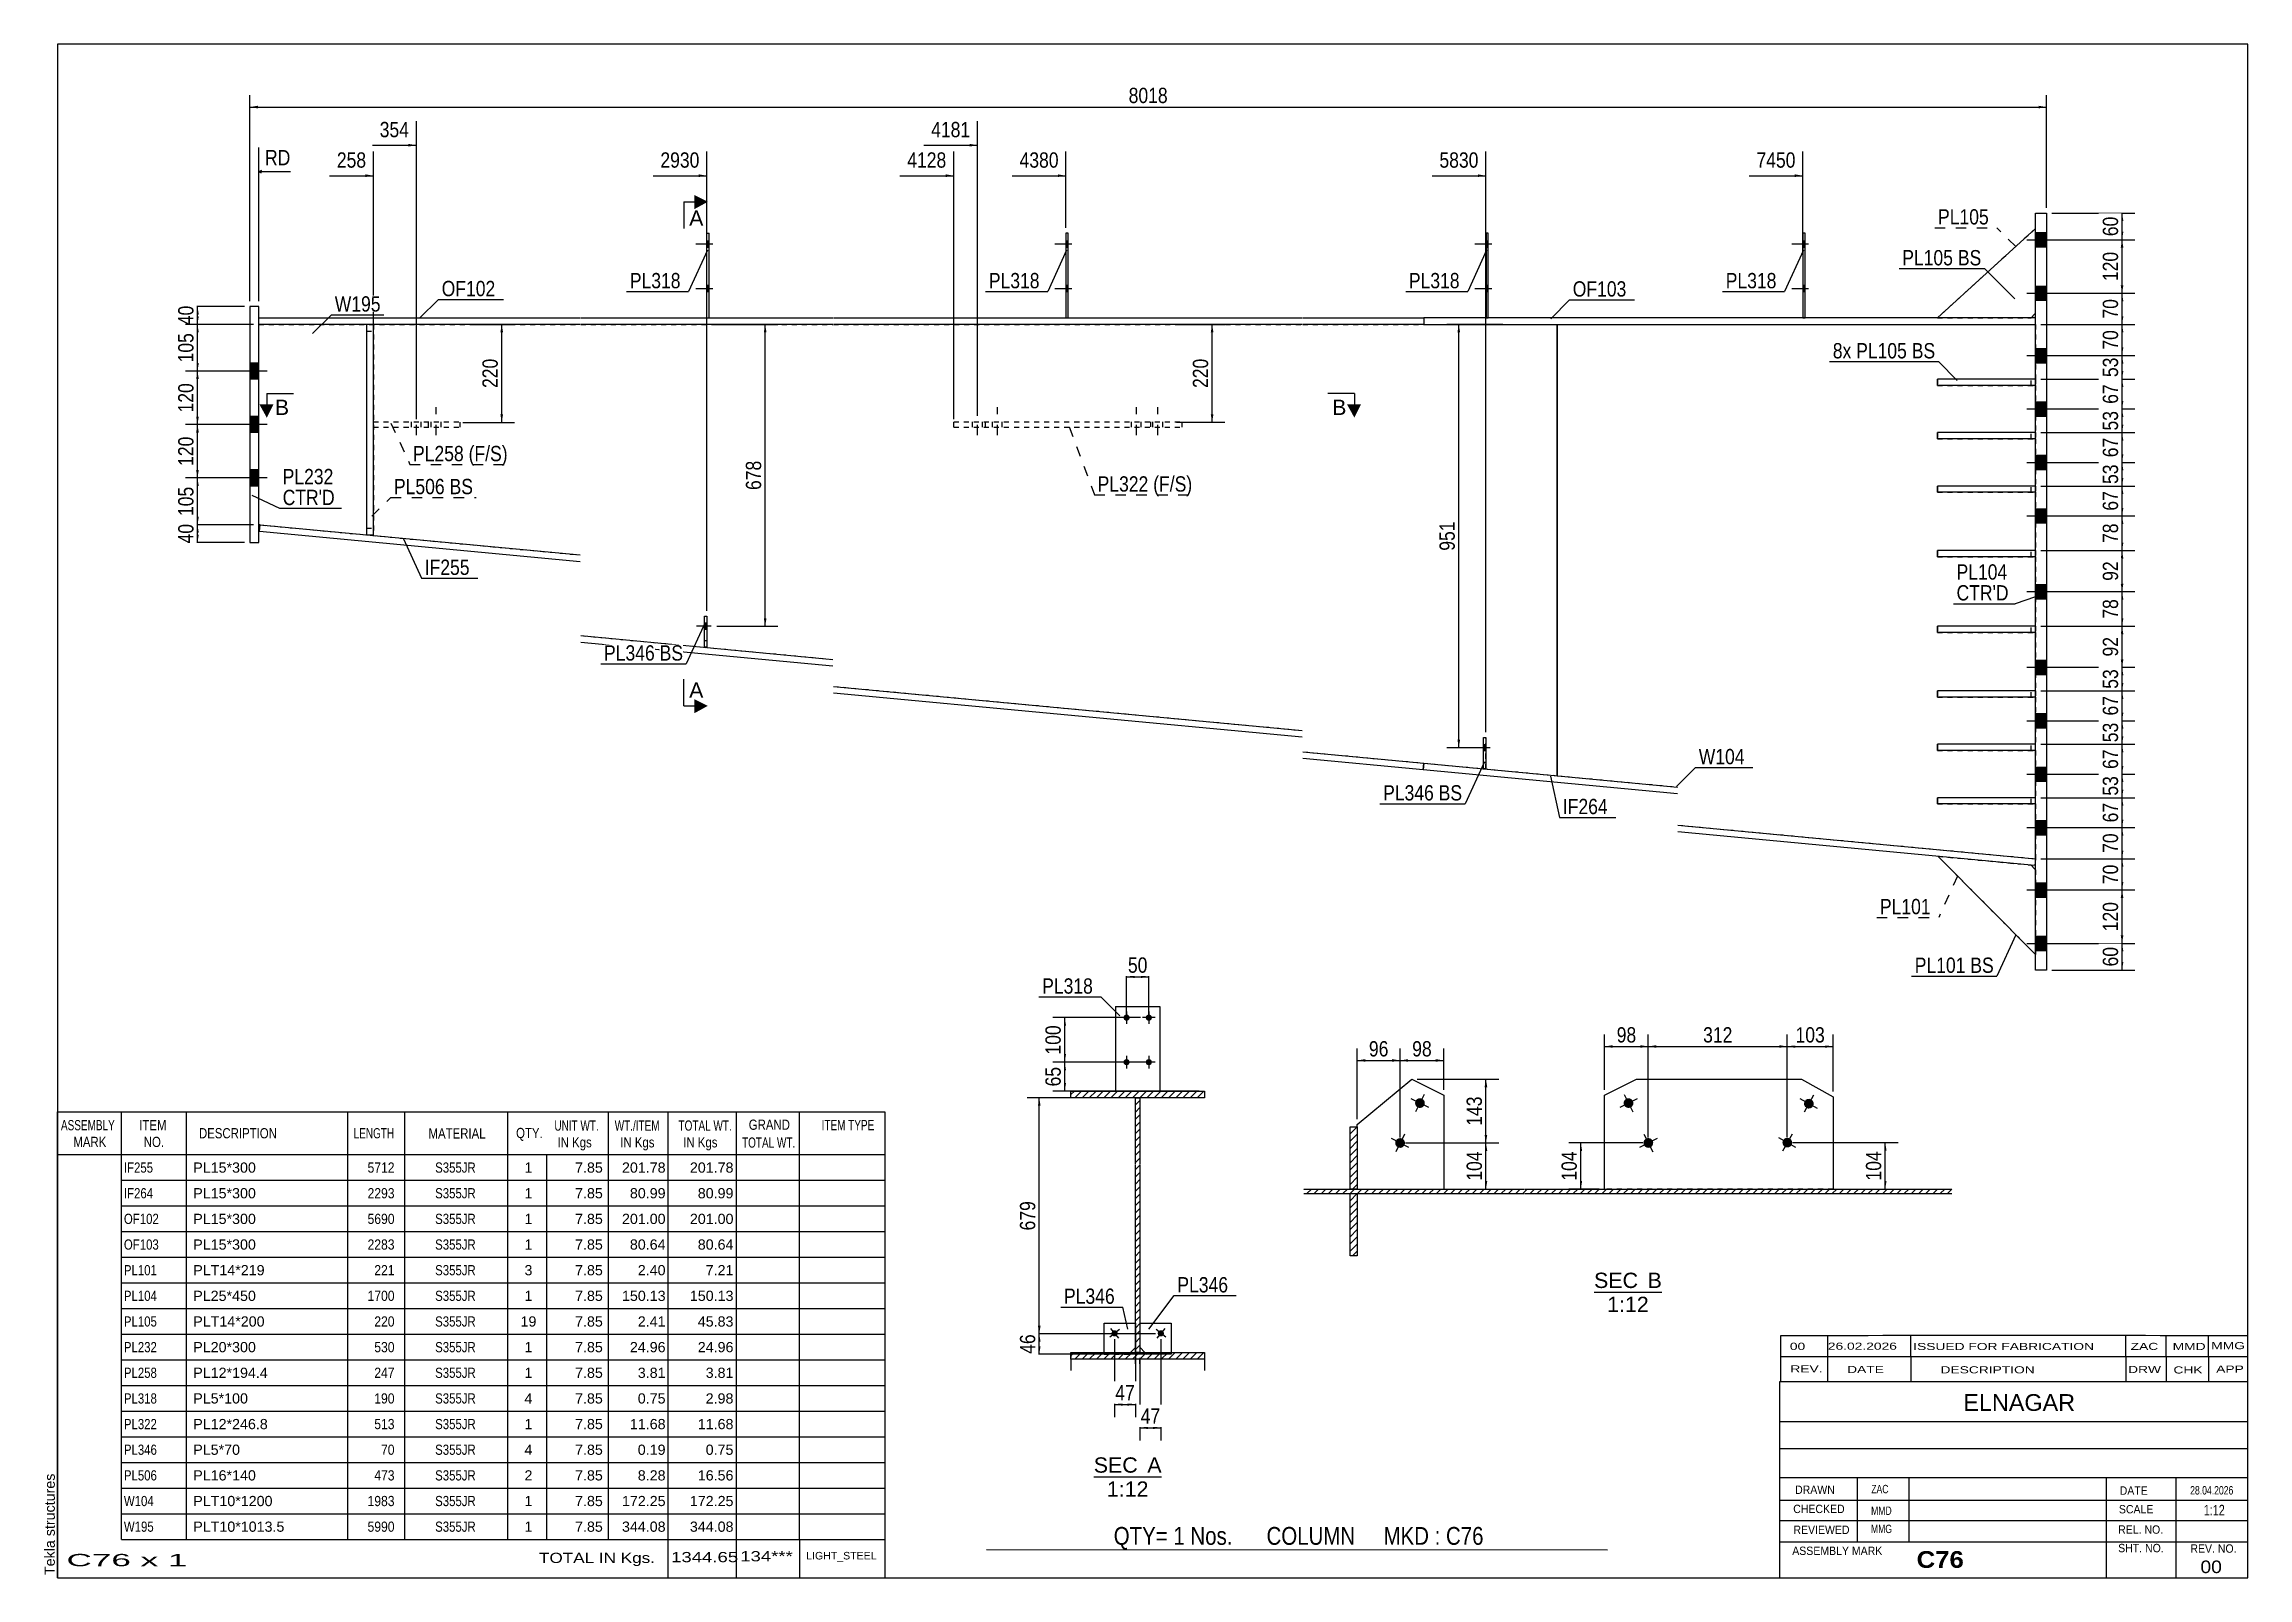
# Model space of a CAD drawing. Header units: millimetres. Extents: x -290 to 123, y -158 to 129.
import ezdxf

# ---------------------------------------------------------------- set-up
doc = ezdxf.new("R2010")
doc.units = ezdxf.units.MM
doc.linetypes.add('DXK_LINE_DOT1', pattern=[1.8814, 0.9407, -0.9407])
doc.linetypes.add('DXK_LINE_DOT2', pattern=[3.9198, 1.9599, -1.9599])
doc.styles.add('Arial', font='ARIAL.TTF', dxfattribs={"height": 0.2})
doc.styles.add('Arial Bold', font='ARIALBD.TTF', dxfattribs={"height": 0.2})
doc.styles.add('Arial Narrow', font='ARIALN.TTF', dxfattribs={"height": 0.2})

# ---------------------------------------------------------------- blocks, each defined once
blk = doc.blocks.new('Unknown-622979332-1210')
at = {"color": 5, "linetype": 'Continuous'}
for p, q in [((122.75, 129.41), (-287.25, 129.41)), ((-287.25, 129.41), (-287.25, -157.59)), ((122.75, -157.59), (122.75, 129.41)), ((-287.25, -157.59), (122.75, -157.59))]:
    blk.add_line(p, q, dxfattribs=at)
at = {"color": 174, "linetype": 'Continuous', "style": 'Arial'}
blk.add_text('Tekla structures', height=1.9102, rotation=90, dxfattribs=at).set_placement((-287.75, -157.09))
blk = doc.blocks.new('Unknown-622979332-12 - 1256')
at = {"color": 1, "linetype": 'Continuous'}
blk.add_line((-93.28, -138.68), (-80.59, -138.68), dxfattribs=at)
at = {"color": 0, "linetype": 'Continuous'}
blk.add_wipeout([(-85.06, -137.93), (-85.06, -134.93), (-93.28, -134.93), (-93.28, -137.93)], dxfattribs=at)
blk.add_wipeout([(-80.59, -137.93), (-80.59, -134.93), (-83.26, -134.93), (-83.26, -137.93)], dxfattribs=at)
blk.add_wipeout([(-83.04, -142.43), (-83.04, -139.43), (-90.83, -139.43), (-90.83, -142.43)], dxfattribs=at)
at = {"color": 136, "linetype": 'Continuous', "style": 'Arial'}
for s, height, p in [('SEC', 2.865, (-93.28, -137.93)), ('A', 2.87, (-83.26, -137.93)), ('1:12', 2.865, (-90.83, -142.43))]:
    blk.add_text(s, height=height, dxfattribs=at).set_placement(p)
blk = doc.blocks.new('Unknown-622979332-13 - 7185')
at = {"color": 1, "linetype": 'Continuous'}
blk.add_line((0.36, -104.12), (13.04, -104.12), dxfattribs=at)
at = {"color": 0, "linetype": 'Continuous'}
blk.add_wipeout([(8.58, -103.37), (8.58, -100.37), (0.36, -100.37), (0.36, -103.37)], dxfattribs=at)
blk.add_wipeout([(13.04, -103.37), (13.04, -100.37), (10.38, -100.37), (10.38, -103.37)], dxfattribs=at)
blk.add_wipeout([(10.59, -107.87), (10.59, -104.87), (2.81, -104.87), (2.81, -107.87)], dxfattribs=at)
at = {"color": 136, "linetype": 'Continuous', "style": 'Arial'}
for s, height, p in [('SEC', 2.865, (0.36, -103.37)), ('B', 2.87, (10.38, -103.37)), ('1:12', 2.865, (2.81, -107.87))]:
    blk.add_text(s, height=height, dxfattribs=at).set_placement(p)
blk = doc.blocks.new('Part-622979332-1769 - 1473')
at = {"color": 2, "linetype": 'Continuous'}
for p, q in [((-249.45, 38.19), (-249.33, 39.43)), ((-189.4, 32.54), (-249.45, 38.19)), ((-249.33, 39.43), (-189.4, 33.8)), ((-189.3, 18.71), (-142.1, 14.27)), ((-142.1, 13.02), (-189.3, 17.45)), ((-142, 9.22), (-54.25, 0.96)), ((-54.25, -0.29), (-142, 7.96)), ((-54.15, -3.02), (-31.53, -5.15)), ((-31.65, -6.39), (-54.15, -4.28)), ((-31.53, -5.15), (-31.65, -6.39))]:
    blk.add_line(p, q, dxfattribs=at)
blk = doc.blocks.new('Part-622979332-1496 - 1473')
at = {"color": 2, "linetype": 'Continuous'}
for p, q in [((82.98, 94.87), (64.65, 78.21)), ((82.15, 78.21), (82.98, 79.04))]:
    blk.add_line(p, q, dxfattribs=at)
at = {"color": 7, "linetype": 'DXK_LINE_DOT1'}
for p, q in [((82.98, 79.04), (82.98, 94.87)), ((64.65, 78.21), (82.15, 78.21))]:
    blk.add_line(p, q, dxfattribs=at)
blk = doc.blocks.new('Part-622979332-1577 - 1473')
at = {"color": 2, "linetype": 'Continuous'}
for p, q in [((64.65, 45.54), (64.65, 46.71)), ((82.98, 46.71), (64.65, 46.71)), ((82.98, 45.54), (64.65, 45.54))]:
    blk.add_line(p, q, dxfattribs=at)
at = {"color": 7, "linetype": 'DXK_LINE_DOT1'}
for p, q in [((82.15, 45.54), (82.15, 46.71)), ((82.98, 46.71), (82.98, 45.54))]:
    blk.add_line(p, q, dxfattribs=at)
blk = doc.blocks.new('Part-622979332-1518 - 1473')
at = {"color": 7, "linetype": 'DXK_LINE_DOT1'}
for p, q in [((82.98, 94.87), (64.65, 78.21)), ((82.15, 78.21), (82.98, 79.04))]:
    blk.add_line(p, q, dxfattribs=at)
blk = doc.blocks.new('Part-622979332-1572 - 1473')
at = {"color": 7, "linetype": 'DXK_LINE_DOT1'}
for p, q in [((82.98, 56.71), (64.65, 56.71)), ((64.65, 56.71), (64.65, 55.54)), ((64.65, 55.54), (82.98, 55.54))]:
    blk.add_line(p, q, dxfattribs=at)
blk = doc.blocks.new('Part-622979332-1540 - 1473')
at = {"color": 2, "linetype": 'Continuous'}
for p, q in [((64.65, 65.54), (64.65, 66.71)), ((82.98, 66.71), (64.65, 66.71)), ((82.98, 65.54), (64.65, 65.54))]:
    blk.add_line(p, q, dxfattribs=at)
at = {"color": 7, "linetype": 'DXK_LINE_DOT1'}
for p, q in [((82.15, 65.54), (82.15, 66.71)), ((82.98, 66.71), (82.98, 65.54))]:
    blk.add_line(p, q, dxfattribs=at)
blk = doc.blocks.new('Part-622979332-1562 - 1473')
at = {"color": 7, "linetype": 'DXK_LINE_DOT1'}
for p, q in [((82.98, 66.71), (64.65, 66.71)), ((64.65, 66.71), (64.65, 65.54)), ((64.65, 65.54), (82.98, 65.54))]:
    blk.add_line(p, q, dxfattribs=at)
blk = doc.blocks.new('Part-622979332-1567 - 1473')
at = {"color": 2, "linetype": 'Continuous'}
for p, q in [((64.65, 55.54), (64.65, 56.71)), ((82.98, 56.71), (64.65, 56.71)), ((82.98, 55.54), (64.65, 55.54))]:
    blk.add_line(p, q, dxfattribs=at)
at = {"color": 7, "linetype": 'DXK_LINE_DOT1'}
for p, q in [((82.15, 55.54), (82.15, 56.71)), ((82.98, 56.71), (82.98, 55.54))]:
    blk.add_line(p, q, dxfattribs=at)
blk = doc.blocks.new('Part-622979332-1909 - 1473')
at = {"color": 2, "linetype": 'Continuous'}
for p, q in [((-165.69, 78.21), (-165.69, 94.04)), ((-165.69, 94.04), (-165.27, 94.04)), ((-165.27, 78.21), (-165.27, 94.04))]:
    blk.add_line(p, q, dxfattribs=at)
at = {"color": 7, "linetype": 'DXK_LINE_DOT1'}
blk.add_line((-165.69, 78.21), (-165.27, 78.21), dxfattribs=at)
blk = doc.blocks.new('Bolt-622979332-1774 - 1473')
at = {"color": 3, "linetype": 'DXK_LINE_DOT2'}
for p, q in [((-86.23, 57.71), (-86.23, 58.71)), ((-85.31, 56.21), (-85.31, 61.46)), ((-84.4, 57.71), (-84.4, 58.71)), ((-82.2, 57.71), (-82.2, 58.71)), ((-81.28, 56.21), (-81.28, 61.46)), ((-80.36, 57.71), (-80.36, 58.71))]:
    blk.add_line(p, q, dxfattribs=at)
blk = doc.blocks.new('Part-622979332-1582 - 1473')
at = {"color": 7, "linetype": 'DXK_LINE_DOT1'}
for p, q in [((82.98, 46.71), (64.65, 46.71)), ((64.65, 46.71), (64.65, 45.54)), ((64.65, 45.54), (82.98, 45.54))]:
    blk.add_line(p, q, dxfattribs=at)
blk = doc.blocks.new('Part-622979332-1587 - 1473')
at = {"color": 2, "linetype": 'Continuous'}
for p, q in [((64.65, 33.46), (64.65, 34.62)), ((82.98, 34.62), (64.65, 34.62)), ((82.98, 33.46), (64.65, 33.46))]:
    blk.add_line(p, q, dxfattribs=at)
at = {"color": 7, "linetype": 'DXK_LINE_DOT1'}
for p, q in [((82.15, 33.46), (82.15, 34.62)), ((82.98, 34.62), (82.98, 33.46))]:
    blk.add_line(p, q, dxfattribs=at)
blk = doc.blocks.new('Part-622979332-1592 - 1473')
at = {"color": 7, "linetype": 'DXK_LINE_DOT1'}
for p, q in [((82.98, 34.62), (64.65, 34.62)), ((64.65, 34.62), (64.65, 33.46)), ((64.65, 33.46), (82.98, 33.46))]:
    blk.add_line(p, q, dxfattribs=at)
blk = doc.blocks.new('Bolt-622979332-1910 - 1473')
at = {"color": 3, "linetype": 'DXK_LINE_DOT2'}
for p, q in [((-115.95, 57.71), (-115.95, 58.71)), ((-115.03, 56.21), (-115.03, 61.46)), ((-114.12, 57.71), (-114.12, 58.71)), ((-112.24, 57.71), (-112.24, 58.71)), ((-111.32, 56.21), (-111.32, 61.46)), ((-110.41, 57.71), (-110.41, 58.71))]:
    blk.add_line(p, q, dxfattribs=at)
blk = doc.blocks.new('Part-622979332-1725 - 1473')
at = {"color": 7, "linetype": 'DXK_LINE_DOT1'}
for p, q in [((-249.58, 76.96), (-189.4, 76.96)), ((-249.58, 39.46), (-249.58, 76.96)), ((-189.3, 76.96), (-142.1, 76.96)), ((-142, 76.96), (-54.25, 76.96)), ((-54.15, 76.96), (-6.53, 76.96)), ((-249.33, 39.43), (-189.4, 33.8)), ((-189.3, 18.71), (-142.1, 14.27)), ((-142, 9.22), (-54.25, 0.96)), ((-54.15, -3.02), (-6.53, -7.5))]:
    blk.add_line(p, q, dxfattribs=at)
at = {"color": 2, "linetype": 'Continuous'}
for p, q in [((-6.53, -7.5), (-6.53, 76.96)), ((-249.33, 39.43), (-249.58, 39.46))]:
    blk.add_line(p, q, dxfattribs=at)
blk = doc.blocks.new('Part-622979332-1597 - 1473')
at = {"color": 2, "linetype": 'Continuous'}
for p, q in [((64.65, 19.29), (64.65, 20.46)), ((82.98, 20.46), (64.65, 20.46)), ((82.98, 19.29), (64.65, 19.29))]:
    blk.add_line(p, q, dxfattribs=at)
at = {"color": 7, "linetype": 'DXK_LINE_DOT1'}
for p, q in [((82.15, 19.29), (82.15, 20.46)), ((82.98, 20.46), (82.98, 19.29))]:
    blk.add_line(p, q, dxfattribs=at)
blk = doc.blocks.new('Part-622979332-1666 - 1473')
at = {"color": 2, "linetype": 'Continuous'}
for p, q in [((-166.13, 16.54), (-166.13, 22.37)), ((-166.13, 22.37), (-165.72, 22.37)), ((-165.72, 22.37), (-165.72, 16.54)), ((-165.72, 16.54), (-166.13, 16.54))]:
    blk.add_line(p, q, dxfattribs=at)
at = {"color": 7, "linetype": 'DXK_LINE_DOT1'}
blk.add_line((-166.13, 17.79), (-165.72, 17.79), dxfattribs=at)
blk = doc.blocks.new('Part-622979332-1602 - 1473')
at = {"color": 7, "linetype": 'DXK_LINE_DOT1'}
for p, q in [((82.98, 20.46), (64.65, 20.46)), ((64.65, 20.46), (64.65, 19.29)), ((64.65, 19.29), (82.98, 19.29))]:
    blk.add_line(p, q, dxfattribs=at)
blk = doc.blocks.new('Part-622979332-1607 - 1473')
at = {"color": 2, "linetype": 'Continuous'}
for p, q in [((64.65, 7.21), (64.65, 8.37)), ((82.98, 8.37), (64.65, 8.37)), ((82.98, 7.21), (64.65, 7.21))]:
    blk.add_line(p, q, dxfattribs=at)
at = {"color": 7, "linetype": 'DXK_LINE_DOT1'}
for p, q in [((82.15, 7.21), (82.15, 8.37)), ((82.98, 8.37), (82.98, 7.21))]:
    blk.add_line(p, q, dxfattribs=at)
blk = doc.blocks.new('Part-622979332-1612 - 1473')
at = {"color": 7, "linetype": 'DXK_LINE_DOT1'}
for p, q in [((82.98, 8.37), (64.65, 8.37)), ((64.65, 8.37), (64.65, 7.21)), ((64.65, 7.21), (82.98, 7.21))]:
    blk.add_line(p, q, dxfattribs=at)
blk = doc.blocks.new('Part-622979332-1617 - 1473')
at = {"color": 2, "linetype": 'Continuous'}
for p, q in [((64.65, -2.79), (64.65, -1.63)), ((82.98, -1.63), (64.65, -1.63)), ((82.98, -2.79), (64.65, -2.79))]:
    blk.add_line(p, q, dxfattribs=at)
at = {"color": 7, "linetype": 'DXK_LINE_DOT1'}
for p, q in [((82.15, -2.79), (82.15, -1.63)), ((82.98, -2.79), (82.98, -1.63))]:
    blk.add_line(p, q, dxfattribs=at)
blk = doc.blocks.new('Part-622979332-1622 - 1473')
at = {"color": 7, "linetype": 'DXK_LINE_DOT1'}
for p, q in [((82.98, -1.63), (64.65, -1.63)), ((64.65, -1.63), (64.65, -2.79)), ((64.65, -2.79), (82.98, -2.79))]:
    blk.add_line(p, q, dxfattribs=at)
blk = doc.blocks.new('Bolt-622979332-1903 - 1473')
at = {"linetype": 'Continuous'}
for points in [[(-251.25, 69.71), (-251.25, 66.71), (-249.58, 66.71), (-249.58, 69.71)], [(-251.25, 69.71), (-251.25, 66.71), (-249.58, 66.71), (-249.58, 69.71)], [(-251.25, 59.71), (-251.25, 56.71), (-249.58, 56.71), (-249.58, 59.71)], [(-251.25, 59.71), (-251.25, 56.71), (-249.58, 56.71), (-249.58, 59.71)], [(-251.25, 49.71), (-251.25, 46.71), (-249.58, 46.71), (-249.58, 49.71)], [(-251.25, 49.71), (-251.25, 46.71), (-249.58, 46.71), (-249.58, 49.71)]]:
    blk.add_hatch(color=3, dxfattribs=at).paths.add_polyline_path(points)
at = {"color": 3, "linetype": 'Continuous'}
for p, q in [((-249.58, 69.71), (-251.25, 69.71)), ((-249.58, 69.71), (-251.25, 69.71)), ((-248, 68.21), (-251.25, 68.21)), ((-248, 68.21), (-251.25, 68.21)), ((-249.58, 66.71), (-251.25, 66.71)), ((-249.58, 66.71), (-251.25, 66.71)), ((-249.58, 59.71), (-251.25, 59.71)), ((-249.58, 59.71), (-251.25, 59.71)), ((-248, 58.21), (-251.25, 58.21)), ((-248, 58.21), (-251.25, 58.21)), ((-249.58, 56.71), (-251.25, 56.71)), ((-249.58, 56.71), (-251.25, 56.71)), ((-249.58, 49.71), (-251.25, 49.71)), ((-249.58, 49.71), (-251.25, 49.71)), ((-248, 48.21), (-251.25, 48.21)), ((-248, 48.21), (-251.25, 48.21)), ((-249.58, 46.71), (-251.25, 46.71)), ((-249.58, 46.71), (-251.25, 46.71))]:
    blk.add_line(p, q, dxfattribs=at)
blk = doc.blocks.new('Part-622979332-1637 - 1473')
at = {"color": 7, "linetype": 'DXK_LINE_DOT1'}
for p, q in [((82.98, -11.63), (64.65, -11.63)), ((64.65, -11.63), (64.65, -12.79)), ((82.15, -12.79), (82.15, -11.63)), ((82.98, -12.79), (82.98, -11.63)), ((64.65, -12.79), (82.98, -12.79))]:
    blk.add_line(p, q, dxfattribs=at)
blk = doc.blocks.new('Bolt-622979332-1770 - 1473')
at = {"linetype": 'Continuous'}
blk.add_hatch(color=3, dxfattribs=at).paths.add_polyline_path([(-19.89, -2.86), (-19.89, -1.7), (-20.31, -1.7), (-20.31, -2.86)])
at = {"color": 3, "linetype": 'Continuous'}
for p, q in [((-19.1, -2.28), (-21.85, -2.28)), ((-19.89, -1.7), (-20.31, -1.7)), ((-19.89, -2.86), (-20.31, -2.86))]:
    blk.add_line(p, q, dxfattribs=at)
blk = doc.blocks.new('Part-622979332-1642 - 1473')
at = {"color": 2, "linetype": 'Continuous'}
for p, q in [((64.65, -12.79), (64.65, -11.63)), ((82.98, -11.63), (64.65, -11.63)), ((82.98, -12.79), (64.65, -12.79))]:
    blk.add_line(p, q, dxfattribs=at)
blk = doc.blocks.new('Bolt-622979332-1771 - 1473')
at = {"color": 3, "linetype": 'DXK_LINE_DOT2'}
for p, q in [((-19.1, -2.28), (-21.85, -2.28)), ((-19.89, -1.7), (-20.31, -1.7)), ((-19.89, -2.86), (-20.31, -2.86))]:
    blk.add_line(p, q, dxfattribs=at)
blk = doc.blocks.new('Bolt-622979332-1643 - 1473')
at = {"linetype": 'Continuous'}
for points in [[(-19.45, 91.37), (-19.45, 92.54), (-19.86, 92.54), (-19.86, 91.37)], [(-19.45, 91.37), (-19.45, 92.54), (-19.86, 92.54), (-19.86, 91.37)], [(-19.45, 83.04), (-19.45, 84.21), (-19.86, 84.21), (-19.86, 83.04)], [(-19.45, 83.04), (-19.45, 84.21), (-19.86, 84.21), (-19.86, 83.04)]]:
    blk.add_hatch(color=3, dxfattribs=at).paths.add_polyline_path(points)
at = {"color": 3, "linetype": 'Continuous'}
for p, q in [((-18.78, 91.96), (-21.95, 91.96)), ((-18.78, 91.96), (-21.95, 91.96)), ((-19.45, 92.54), (-19.86, 92.54)), ((-19.45, 92.54), (-19.86, 92.54)), ((-19.45, 91.37), (-19.86, 91.37)), ((-19.45, 91.37), (-19.86, 91.37)), ((-18.78, 83.62), (-21.95, 83.62)), ((-18.78, 83.62), (-21.95, 83.62)), ((-19.45, 84.21), (-19.86, 84.21)), ((-19.45, 84.21), (-19.86, 84.21)), ((-19.45, 83.04), (-19.86, 83.04)), ((-19.45, 83.04), (-19.86, 83.04))]:
    blk.add_line(p, q, dxfattribs=at)
blk = doc.blocks.new('Bolt-622979332-1772 - 1473')
at = {"linetype": 'Continuous'}
blk.add_hatch(color=3, dxfattribs=at).paths.add_polyline_path([(-165.72, 19.87), (-165.72, 21.04), (-166.13, 21.04), (-166.13, 19.87)])
at = {"color": 3, "linetype": 'Continuous'}
for p, q in [((-165.72, 21.04), (-166.13, 21.04)), ((-164.92, 20.45), (-167.67, 20.45)), ((-165.72, 19.87), (-166.13, 19.87))]:
    blk.add_line(p, q, dxfattribs=at)
blk = doc.blocks.new('Bolt-622979332-1644 - 1473')
at = {"linetype": 'Continuous'}
for points in [[(39.86, 91.37), (39.86, 92.54), (39.44, 92.54), (39.44, 91.37)], [(39.86, 91.37), (39.86, 92.54), (39.44, 92.54), (39.44, 91.37)], [(39.86, 83.04), (39.86, 84.21), (39.44, 84.21), (39.44, 83.04)], [(39.86, 83.04), (39.86, 84.21), (39.44, 84.21), (39.44, 83.04)]]:
    blk.add_hatch(color=3, dxfattribs=at).paths.add_polyline_path(points)
at = {"color": 3, "linetype": 'Continuous'}
for p, q in [((40.53, 91.96), (37.36, 91.96)), ((40.53, 91.96), (37.36, 91.96)), ((39.86, 92.54), (39.44, 92.54)), ((39.86, 92.54), (39.44, 92.54)), ((39.86, 91.37), (39.44, 91.37)), ((39.86, 91.37), (39.44, 91.37)), ((40.53, 83.62), (37.36, 83.62)), ((40.53, 83.62), (37.36, 83.62)), ((39.86, 84.21), (39.44, 84.21)), ((39.86, 84.21), (39.44, 84.21)), ((39.86, 83.04), (39.44, 83.04)), ((39.86, 83.04), (39.44, 83.04))]:
    blk.add_line(p, q, dxfattribs=at)
blk = doc.blocks.new('Part-622979332-1688 - 1473')
at = {"color": 2, "linetype": 'Continuous'}
for p, q in [((-31.53, 78.21), (-31.53, 76.96)), ((15.97, 78.21), (-31.53, 78.21)), ((-31.53, 76.96), (15.97, 76.96)), ((82.98, 78.21), (16.07, 78.21)), ((16.07, 76.96), (82.98, 76.96))]:
    blk.add_line(p, q, dxfattribs=at)
at = {"color": 7, "linetype": 'DXK_LINE_DOT1'}
blk.add_line((82.98, 76.96), (82.98, 78.21), dxfattribs=at)
blk = doc.blocks.new('Part-622979332-1942 - 1473')
at = {"color": 2, "linetype": 'Continuous'}
for p, q in [((-20.31, -6.2), (-20.31, -0.36)), ((-20.31, -0.36), (-19.89, -0.36)), ((-19.89, -0.36), (-19.89, -6.2)), ((-19.89, -6.2), (-20.31, -6.2))]:
    blk.add_line(p, q, dxfattribs=at)
blk = doc.blocks.new('Part-622979332-1693 - 1473')
at = {"color": 2, "linetype": 'Continuous'}
for p, q in [((-98.07, 94.04), (-98.49, 94.04)), ((-98.49, 94.04), (-98.49, 78.21)), ((-98.07, 78.21), (-98.07, 94.04))]:
    blk.add_line(p, q, dxfattribs=at)
at = {"color": 7, "linetype": 'DXK_LINE_DOT1'}
blk.add_line((-98.49, 78.21), (-98.07, 78.21), dxfattribs=at)
blk = doc.blocks.new('Part-622979332-1698 - 1473')
at = {"color": 2, "linetype": 'Continuous'}
for p, q in [((-19.45, 94.04), (-19.86, 94.04)), ((-19.86, 94.04), (-19.86, 78.21)), ((-19.45, 78.21), (-19.45, 94.04))]:
    blk.add_line(p, q, dxfattribs=at)
at = {"color": 7, "linetype": 'DXK_LINE_DOT1'}
blk.add_line((-19.86, 78.21), (-19.45, 78.21), dxfattribs=at)
blk = doc.blocks.new('Part-622979332-1703 - 1473')
at = {"color": 2, "linetype": 'Continuous'}
for p, q in [((39.86, 94.04), (39.44, 94.04)), ((39.44, 94.04), (39.44, 78.21)), ((39.86, 78.21), (39.86, 94.04))]:
    blk.add_line(p, q, dxfattribs=at)
at = {"color": 7, "linetype": 'DXK_LINE_DOT1'}
blk.add_line((39.44, 78.21), (39.86, 78.21), dxfattribs=at)
blk = doc.blocks.new('Bolt-622979332-1773 - 1473')
at = {"color": 3, "linetype": 'DXK_LINE_DOT2'}
for p, q in [((-165.72, 21.04), (-166.13, 21.04)), ((-164.92, 20.45), (-167.67, 20.45)), ((-165.72, 19.87), (-166.13, 19.87))]:
    blk.add_line(p, q, dxfattribs=at)
blk = doc.blocks.new('Bolt-622979332-1709 - 1473')
at = {"linetype": 'Continuous'}
for points in [[(82.98, 94.12), (82.98, 91.46), (85.07, 91.46), (85.07, 94.12)], [(82.98, 94.12), (82.98, 91.46), (85.07, 91.46), (85.07, 94.12)], [(82.98, 94.12), (82.98, 91.46), (85.07, 91.46), (85.07, 94.12)], [(82.98, 94.12), (82.98, 91.46), (85.07, 91.46), (85.07, 94.12)], [(82.98, 84.12), (82.98, 81.46), (85.07, 81.46), (85.07, 84.12)], [(82.98, 84.12), (82.98, 81.46), (85.07, 81.46), (85.07, 84.12)], [(82.98, 84.12), (82.98, 81.46), (85.07, 81.46), (85.07, 84.12)], [(82.98, 84.12), (82.98, 81.46), (85.07, 81.46), (85.07, 84.12)], [(82.98, 72.46), (82.98, 69.79), (85.07, 69.79), (85.07, 72.46)], [(82.98, 72.46), (82.98, 69.79), (85.07, 69.79), (85.07, 72.46)], [(82.98, 72.46), (82.98, 69.79), (85.07, 69.79), (85.07, 72.46)], [(82.98, 72.46), (82.98, 69.79), (85.07, 69.79), (85.07, 72.46)], [(82.98, 62.46), (82.98, 59.79), (85.07, 59.79), (85.07, 62.46)], [(82.98, 62.46), (82.98, 59.79), (85.07, 59.79), (85.07, 62.46)], [(82.98, 62.46), (82.98, 59.79), (85.07, 59.79), (85.07, 62.46)], [(82.98, 62.46), (82.98, 59.79), (85.07, 59.79), (85.07, 62.46)], [(82.98, 52.46), (82.98, 49.79), (85.07, 49.79), (85.07, 52.46)], [(82.98, 52.46), (82.98, 49.79), (85.07, 49.79), (85.07, 52.46)], [(82.98, 52.46), (82.98, 49.79), (85.07, 49.79), (85.07, 52.46)], [(82.98, 52.46), (82.98, 49.79), (85.07, 49.79), (85.07, 52.46)], [(82.98, 42.46), (82.98, 39.79), (85.07, 39.79), (85.07, 42.46)], [(82.98, 42.46), (82.98, 39.79), (85.07, 39.79), (85.07, 42.46)], [(82.98, 42.46), (82.98, 39.79), (85.07, 39.79), (85.07, 42.46)], [(82.98, 42.46), (82.98, 39.79), (85.07, 39.79), (85.07, 42.46)], [(82.98, 28.29), (82.98, 25.62), (85.07, 25.62), (85.07, 28.29)], [(82.98, 28.29), (82.98, 25.62), (85.07, 25.62), (85.07, 28.29)], [(82.98, 28.29), (82.98, 25.62), (85.07, 25.62), (85.07, 28.29)], [(82.98, 28.29), (82.98, 25.62), (85.07, 25.62), (85.07, 28.29)], [(82.98, 14.12), (82.98, 11.46), (85.07, 11.46), (85.07, 14.12)], [(82.98, 14.12), (82.98, 11.46), (85.07, 11.46), (85.07, 14.12)], [(82.98, 14.12), (82.98, 11.46), (85.07, 11.46), (85.07, 14.12)], [(82.98, 14.12), (82.98, 11.46), (85.07, 11.46), (85.07, 14.12)], [(82.98, 4.12), (82.98, 1.46), (85.07, 1.46), (85.07, 4.12)], [(82.98, 4.12), (82.98, 1.46), (85.07, 1.46), (85.07, 4.12)], [(82.98, 4.12), (82.98, 1.46), (85.07, 1.46), (85.07, 4.12)], [(82.98, 4.12), (82.98, 1.46), (85.07, 1.46), (85.07, 4.12)], [(82.98, -5.88), (82.98, -8.54), (85.07, -8.54), (85.07, -5.88)], [(82.98, -5.88), (82.98, -8.54), (85.07, -8.54), (85.07, -5.88)], [(82.98, -5.88), (82.98, -8.54), (85.07, -8.54), (85.07, -5.88)], [(82.98, -5.88), (82.98, -8.54), (85.07, -8.54), (85.07, -5.88)], [(82.98, -15.88), (82.98, -18.54), (85.07, -18.54), (85.07, -15.88)], [(82.98, -15.88), (82.98, -18.54), (85.07, -18.54), (85.07, -15.88)], [(82.98, -15.88), (82.98, -18.54), (85.07, -18.54), (85.07, -15.88)], [(82.98, -15.88), (82.98, -18.54), (85.07, -18.54), (85.07, -15.88)], [(82.98, -27.54), (82.98, -30.21), (85.07, -30.21), (85.07, -27.54)], [(82.98, -27.54), (82.98, -30.21), (85.07, -30.21), (85.07, -27.54)], [(82.98, -27.54), (82.98, -30.21), (85.07, -30.21), (85.07, -27.54)], [(82.98, -27.54), (82.98, -30.21), (85.07, -30.21), (85.07, -27.54)], [(82.98, -37.54), (82.98, -40.21), (85.07, -40.21), (85.07, -37.54)], [(82.98, -37.54), (82.98, -40.21), (85.07, -40.21), (85.07, -37.54)], [(82.98, -37.54), (82.98, -40.21), (85.07, -40.21), (85.07, -37.54)], [(82.98, -37.54), (82.98, -40.21), (85.07, -40.21), (85.07, -37.54)]]:
    blk.add_hatch(color=3, dxfattribs=at).paths.add_polyline_path(points)
at = {"color": 3, "linetype": 'Continuous'}
for p, q in [((81.34, 92.79), (91.32, 92.79)), ((81.34, 92.79), (91.32, 92.79)), ((81.34, 92.79), (91.32, 92.79)), ((81.34, 92.79), (91.32, 92.79)), ((82.98, 94.12), (85.07, 94.12)), ((82.98, 94.12), (85.07, 94.12)), ((82.98, 94.12), (85.07, 94.12)), ((82.98, 94.12), (85.07, 94.12)), ((82.98, 91.46), (85.07, 91.46)), ((82.98, 91.46), (85.07, 91.46)), ((82.98, 91.46), (85.07, 91.46)), ((82.98, 91.46), (85.07, 91.46)), ((81.34, 82.79), (91.32, 82.79)), ((81.34, 82.79), (91.32, 82.79)), ((81.34, 82.79), (91.32, 82.79)), ((81.34, 82.79), (91.32, 82.79)), ((82.98, 84.12), (85.07, 84.12)), ((82.98, 84.12), (85.07, 84.12)), ((82.98, 84.12), (85.07, 84.12)), ((82.98, 84.12), (85.07, 84.12)), ((82.98, 81.46), (85.07, 81.46)), ((82.98, 81.46), (85.07, 81.46)), ((82.98, 81.46), (85.07, 81.46)), ((82.98, 81.46), (85.07, 81.46)), ((81.34, 71.12), (91.32, 71.12)), ((81.34, 71.12), (91.32, 71.12)), ((81.34, 71.12), (91.32, 71.12)), ((81.34, 71.12), (91.32, 71.12)), ((82.98, 72.46), (85.07, 72.46)), ((82.98, 72.46), (85.07, 72.46)), ((82.98, 72.46), (85.07, 72.46)), ((82.98, 72.46), (85.07, 72.46)), ((82.98, 69.79), (85.07, 69.79)), ((82.98, 69.79), (85.07, 69.79)), ((82.98, 69.79), (85.07, 69.79)), ((82.98, 69.79), (85.07, 69.79)), ((82.98, 62.46), (85.07, 62.46)), ((82.98, 62.46), (85.07, 62.46)), ((82.98, 62.46), (85.07, 62.46)), ((82.98, 62.46), (85.07, 62.46)), ((81.34, 61.12), (91.32, 61.12)), ((81.34, 61.12), (91.32, 61.12)), ((81.34, 61.12), (91.32, 61.12)), ((81.34, 61.12), (91.32, 61.12)), ((82.98, 59.79), (85.07, 59.79)), ((82.98, 59.79), (85.07, 59.79)), ((82.98, 59.79), (85.07, 59.79)), ((82.98, 59.79), (85.07, 59.79)), ((81.34, 51.12), (91.32, 51.12)), ((81.34, 51.12), (91.32, 51.12)), ((81.34, 51.12), (91.32, 51.12)), ((81.34, 51.12), (91.32, 51.12)), ((82.98, 52.46), (85.07, 52.46)), ((82.98, 52.46), (85.07, 52.46)), ((82.98, 52.46), (85.07, 52.46)), ((82.98, 52.46), (85.07, 52.46)), ((82.98, 49.79), (85.07, 49.79)), ((82.98, 49.79), (85.07, 49.79)), ((82.98, 49.79), (85.07, 49.79)), ((82.98, 49.79), (85.07, 49.79)), ((82.98, 42.46), (85.07, 42.46)), ((82.98, 42.46), (85.07, 42.46)), ((82.98, 42.46), (85.07, 42.46)), ((82.98, 42.46), (85.07, 42.46)), ((81.34, 41.12), (91.32, 41.12)), ((81.34, 41.12), (91.32, 41.12)), ((81.34, 41.12), (91.32, 41.12)), ((81.34, 41.12), (91.32, 41.12)), ((82.98, 39.79), (85.07, 39.79)), ((82.98, 39.79), (85.07, 39.79)), ((82.98, 39.79), (85.07, 39.79)), ((82.98, 39.79), (85.07, 39.79)), ((81.34, 26.96), (91.32, 26.96)), ((81.34, 26.96), (91.32, 26.96)), ((81.34, 26.96), (91.32, 26.96)), ((81.34, 26.96), (91.32, 26.96)), ((82.98, 28.29), (85.07, 28.29)), ((82.98, 28.29), (85.07, 28.29)), ((82.98, 28.29), (85.07, 28.29)), ((82.98, 28.29), (85.07, 28.29)), ((82.98, 25.62), (85.07, 25.62)), ((82.98, 25.62), (85.07, 25.62)), ((82.98, 25.62), (85.07, 25.62)), ((82.98, 25.62), (85.07, 25.62)), ((81.34, 12.79), (91.32, 12.79)), ((81.34, 12.79), (91.32, 12.79)), ((81.34, 12.79), (91.32, 12.79)), ((81.34, 12.79), (91.32, 12.79)), ((82.98, 14.12), (85.07, 14.12)), ((82.98, 14.12), (85.07, 14.12)), ((82.98, 14.12), (85.07, 14.12)), ((82.98, 14.12), (85.07, 14.12)), ((82.98, 11.46), (85.07, 11.46)), ((82.98, 11.46), (85.07, 11.46)), ((82.98, 11.46), (85.07, 11.46)), ((82.98, 11.46), (85.07, 11.46)), ((81.34, 2.79), (91.32, 2.79)), ((81.34, 2.79), (91.32, 2.79)), ((81.34, 2.79), (91.32, 2.79)), ((81.34, 2.79), (91.32, 2.79)), ((82.98, 4.12), (85.07, 4.12)), ((82.98, 4.12), (85.07, 4.12)), ((82.98, 4.12), (85.07, 4.12)), ((82.98, 4.12), (85.07, 4.12)), ((82.98, 1.46), (85.07, 1.46)), ((82.98, 1.46), (85.07, 1.46)), ((82.98, 1.46), (85.07, 1.46)), ((82.98, 1.46), (85.07, 1.46)), ((81.34, -7.21), (91.32, -7.21)), ((81.34, -7.21), (91.32, -7.21)), ((81.34, -7.21), (91.32, -7.21)), ((81.34, -7.21), (91.32, -7.21)), ((82.98, -5.88), (85.07, -5.88)), ((82.98, -5.88), (85.07, -5.88)), ((82.98, -5.88), (85.07, -5.88)), ((82.98, -5.88), (85.07, -5.88)), ((82.98, -8.54), (85.07, -8.54)), ((82.98, -8.54), (85.07, -8.54)), ((82.98, -8.54), (85.07, -8.54)), ((82.98, -8.54), (85.07, -8.54)), ((82.98, -15.88), (85.07, -15.88)), ((82.98, -15.88), (85.07, -15.88)), ((82.98, -15.88), (85.07, -15.88)), ((82.98, -15.88), (85.07, -15.88)), ((81.34, -17.21), (91.32, -17.21)), ((81.34, -17.21), (91.32, -17.21)), ((81.34, -17.21), (91.32, -17.21)), ((81.34, -17.21), (91.32, -17.21)), ((82.98, -18.54), (85.07, -18.54)), ((82.98, -18.54), (85.07, -18.54)), ((82.98, -18.54), (85.07, -18.54)), ((82.98, -18.54), (85.07, -18.54)), ((81.34, -28.88), (91.32, -28.88)), ((81.34, -28.88), (91.32, -28.88)), ((81.34, -28.88), (91.32, -28.88)), ((81.34, -28.88), (91.32, -28.88)), ((82.98, -27.54), (85.07, -27.54)), ((82.98, -27.54), (85.07, -27.54)), ((82.98, -27.54), (85.07, -27.54)), ((82.98, -27.54), (85.07, -27.54)), ((82.98, -30.21), (85.07, -30.21)), ((82.98, -30.21), (85.07, -30.21)), ((82.98, -30.21), (85.07, -30.21)), ((82.98, -30.21), (85.07, -30.21)), ((81.34, -38.88), (91.32, -38.88)), ((81.34, -38.88), (91.32, -38.88)), ((81.34, -38.88), (91.32, -38.88)), ((81.34, -38.88), (91.32, -38.88)), ((82.98, -37.54), (85.07, -37.54)), ((82.98, -37.54), (85.07, -37.54)), ((82.98, -37.54), (85.07, -37.54)), ((82.98, -37.54), (85.07, -37.54)), ((82.98, -40.21), (85.07, -40.21)), ((82.98, -40.21), (85.07, -40.21)), ((82.98, -40.21), (85.07, -40.21)), ((82.98, -40.21), (85.07, -40.21))]:
    blk.add_line(p, q, dxfattribs=at)
blk = doc.blocks.new('Part-622979332-1747 - 1473')
at = {"color": 2, "linetype": 'Continuous'}
for p, q in [((-31.65, -6.39), (-31.53, -5.15)), ((15.97, -10.87), (-31.65, -6.39)), ((-31.53, -5.15), (15.97, -9.62)), ((16.07, -16.75), (82.98, -23.04)), ((82.87, -24.29), (16.07, -18)), ((82.98, -23.04), (82.87, -24.29))]:
    blk.add_line(p, q, dxfattribs=at)
blk = doc.blocks.new('Bolt-622979332-1775 - 1473')
at = {"linetype": 'Continuous'}
for points in [[(-165.27, 91.37), (-165.27, 92.54), (-165.69, 92.54), (-165.69, 91.37)], [(-165.27, 91.37), (-165.27, 92.54), (-165.69, 92.54), (-165.69, 91.37)], [(-165.27, 83.04), (-165.27, 84.21), (-165.69, 84.21), (-165.69, 83.04)], [(-165.27, 83.04), (-165.27, 84.21), (-165.69, 84.21), (-165.69, 83.04)]]:
    blk.add_hatch(color=3, dxfattribs=at).paths.add_polyline_path(points)
at = {"color": 3, "linetype": 'Continuous'}
for p, q in [((-164.6, 91.96), (-167.77, 91.96)), ((-164.6, 91.96), (-167.77, 91.96)), ((-165.27, 92.54), (-165.69, 92.54)), ((-165.27, 92.54), (-165.69, 92.54)), ((-165.27, 91.37), (-165.69, 91.37)), ((-165.27, 91.37), (-165.69, 91.37)), ((-164.6, 83.62), (-167.77, 83.62)), ((-164.6, 83.62), (-167.77, 83.62)), ((-165.27, 84.21), (-165.69, 84.21)), ((-165.27, 84.21), (-165.69, 84.21)), ((-165.27, 83.04), (-165.69, 83.04)), ((-165.27, 83.04), (-165.69, 83.04))]:
    blk.add_line(p, q, dxfattribs=at)
blk = doc.blocks.new('Bolt-622979332-1776 - 1473')
at = {"linetype": 'Continuous'}
for points in [[(-98.07, 91.37), (-98.07, 92.54), (-98.49, 92.54), (-98.49, 91.37)], [(-98.07, 91.37), (-98.07, 92.54), (-98.49, 92.54), (-98.49, 91.37)], [(-98.07, 83.04), (-98.07, 84.21), (-98.49, 84.21), (-98.49, 83.04)], [(-98.07, 83.04), (-98.07, 84.21), (-98.49, 84.21), (-98.49, 83.04)]]:
    blk.add_hatch(color=3, dxfattribs=at).paths.add_polyline_path(points)
at = {"color": 3, "linetype": 'Continuous'}
for p, q in [((-97.4, 91.96), (-100.57, 91.96)), ((-97.4, 91.96), (-100.57, 91.96)), ((-98.07, 92.54), (-98.49, 92.54)), ((-98.07, 92.54), (-98.49, 92.54)), ((-98.07, 91.37), (-98.49, 91.37)), ((-98.07, 91.37), (-98.49, 91.37)), ((-97.4, 83.62), (-100.57, 83.62)), ((-97.4, 83.62), (-100.57, 83.62)), ((-98.07, 84.21), (-98.49, 84.21)), ((-98.07, 84.21), (-98.49, 84.21)), ((-98.07, 83.04), (-98.49, 83.04)), ((-98.07, 83.04), (-98.49, 83.04))]:
    blk.add_line(p, q, dxfattribs=at)
blk = doc.blocks.new('Part-622979332-1851 - 1473')
at = {"color": 2, "linetype": 'Continuous'}
for p, q in [((82.98, 97.79), (85.07, 97.79)), ((82.98, -43.88), (82.98, 97.79)), ((85.07, 97.79), (85.07, -43.88)), ((85.07, -43.88), (82.98, -43.88))]:
    blk.add_line(p, q, dxfattribs=at)
blk = doc.blocks.new('Part-622979332-1937 - 1473')
at = {"color": 7, "linetype": 'DXK_LINE_DOT1'}
for p, q in [((-20.31, -6.2), (-20.31, -0.36)), ((-20.31, -0.36), (-19.89, -0.36)), ((-19.89, -6.2), (-19.89, -0.36)), ((-20.31, -4.95), (-19.89, -4.95)), ((-19.89, -6.2), (-20.31, -6.2))]:
    blk.add_line(p, q, dxfattribs=at)
blk = doc.blocks.new('Part-622979332-1873 - 1473')
at = {"color": 7, "linetype": 'DXK_LINE_DOT1'}
for p, q in [((82.98, -40.96), (64.73, -22.58)), ((64.73, -22.58), (82.15, -24.22)), ((82.15, -24.22), (82.98, -25.13)), ((82.98, -25.13), (82.98, -40.96))]:
    blk.add_line(p, q, dxfattribs=at)
blk = doc.blocks.new('Part-622979332-1902 - 1473')
at = {"color": 2, "linetype": 'Continuous'}
for p, q in [((-249.58, 80.29), (-251.25, 80.29)), ((-251.25, 80.29), (-251.25, 36.12)), ((-249.58, 36.12), (-249.58, 80.29)), ((-251.25, 36.12), (-249.58, 36.12))]:
    blk.add_line(p, q, dxfattribs=at)
blk = doc.blocks.new('Bolt-622979332-1904 - 1473')
at = {"color": 3, "linetype": 'DXK_LINE_DOT2'}
for p, q in [((-221, 57.71), (-221, 58.71)), ((-220.08, 56.21), (-220.08, 61.46)), ((-219.16, 57.71), (-219.16, 58.71)), ((-217.28, 57.71), (-217.28, 58.71)), ((-216.37, 56.21), (-216.37, 61.46)), ((-215.45, 57.71), (-215.45, 58.71))]:
    blk.add_line(p, q, dxfattribs=at)
blk = doc.blocks.new('Part-622979332-1932 - 1473')
at = {"color": 7, "linetype": 'DXK_LINE_DOT1'}
for p, q in [((-166.13, 16.54), (-166.13, 22.37)), ((-166.13, 22.37), (-165.72, 22.37)), ((-165.72, 22.37), (-165.72, 16.54)), ((-165.72, 16.54), (-166.13, 16.54))]:
    blk.add_line(p, q, dxfattribs=at)
blk = doc.blocks.new('Part-622979332-2057 - 1473')
at = {"color": 2, "linetype": 'Continuous'}
for p, q in [((82.98, -40.96), (64.73, -22.58)), ((82.15, -24.22), (82.98, -25.13))]:
    blk.add_line(p, q, dxfattribs=at)
blk = doc.blocks.new('Part-622979332-1964 - 1473')
at = {"color": 2, "linetype": 'Continuous'}
for p, q in [((-249.58, 76.96), (-249.58, 78.21)), ((-249.58, 78.21), (-189.4, 78.21)), ((-189.4, 76.96), (-249.58, 76.96)), ((-189.3, 78.21), (-142.1, 78.21)), ((-142.1, 76.96), (-189.3, 76.96)), ((-142, 78.21), (-54.25, 78.21)), ((-54.25, 76.96), (-142, 76.96)), ((-54.15, 78.21), (-31.53, 78.21)), ((-31.53, 76.96), (-54.15, 76.96)), ((-31.53, 78.21), (-31.53, 76.96))]:
    blk.add_line(p, q, dxfattribs=at)
blk = doc.blocks.new('Part-622979332-1986 - 1473')
at = {"color": 2, "linetype": 'Continuous'}
blk.add_line((-6.53, 76.96), (-6.53, -7.5), dxfattribs=at)
at = {"color": 7, "linetype": 'DXK_LINE_DOT1'}
for p, q in [((-6.53, 76.96), (15.97, 76.96)), ((16.07, 76.96), (82.98, 76.96)), ((82.98, 76.96), (82.98, 66.71)), ((82.98, 65.54), (82.98, 56.71)), ((82.98, 55.54), (82.98, 46.71)), ((82.98, 45.54), (82.98, 34.62)), ((82.98, 33.46), (82.98, 20.46)), ((82.98, 19.29), (82.98, 8.37)), ((82.98, 7.21), (82.98, -1.63)), ((82.98, -2.79), (82.98, -11.63)), ((-6.53, -7.5), (15.97, -9.62)), ((82.98, -12.79), (82.98, -23.04)), ((16.07, -16.75), (82.98, -23.04))]:
    blk.add_line(p, q, dxfattribs=at)
blk = doc.blocks.new('Part-622979332-2008 - 1473')
at = {"color": 2, "linetype": 'Continuous'}
for p, q in [((-229.43, 76.96), (-229.43, 37.58)), ((-228.1, 37.58), (-228.1, 76.96)), ((-229.43, 37.58), (-228.1, 37.58))]:
    blk.add_line(p, q, dxfattribs=at)
at = {"color": 7, "linetype": 'DXK_LINE_DOT1'}
for p, q in [((-229.43, 75.71), (-228.1, 75.71)), ((-229.43, 38.83), (-228.1, 38.83))]:
    blk.add_line(p, q, dxfattribs=at)
blk = doc.blocks.new('Part-622979332-2067 - 1473')
at = {"color": 7, "linetype": 'DXK_LINE_DOT1'}
for p, q in [((-229.43, 76.96), (-229.43, 37.58)), ((-228.1, 76.96), (-228.1, 37.58)), ((-229.43, 37.58), (-228.1, 37.58))]:
    blk.add_line(p, q, dxfattribs=at)
blk = doc.blocks.new('Part-622979332-2072 - 1473')
at = {"color": 7, "linetype": 'DXK_LINE_DOT1'}
for p, q in [((-228.1, 58.71), (-211.9, 58.71)), ((-217.87, 58.71), (-217.87, 57.71)), ((-211.9, 57.71), (-211.9, 58.71)), ((-228.1, 57.71), (-211.9, 57.71))]:
    blk.add_line(p, q, dxfattribs=at)
blk = doc.blocks.new('Part-622979332-2963 - 1473')
at = {"color": 7, "linetype": 'DXK_LINE_DOT1'}
for p, q in [((-119.5, 57.71), (-119.5, 58.71)), ((-119.5, 58.71), (-76.75, 58.71)), ((-113.53, 57.71), (-113.53, 58.71)), ((-82.67, 58.71), (-82.67, 57.71)), ((-76.75, 57.71), (-76.75, 58.71)), ((-119.5, 57.71), (-76.75, 57.71))]:
    blk.add_line(p, q, dxfattribs=at)
blk = doc.blocks.new('Bolt-622979332-1295 - 1256')
at = {"linetype": 'Continuous'}
blk.add_hatch(color=3, dxfattribs=at).paths.add_polyline_path([(-80.27, -112.23, -1), (-81.18, -111.49, -1)])
at = {"color": 3, "linetype": 'Continuous'}
for p, q in [((-79.82, -112.6), (-81.63, -111.12)), ((-79.98, -110.96), (-81.47, -112.76))]:
    blk.add_line(p, q, dxfattribs=at)
blk = doc.blocks.new('Part-622979332-1278 - 1256')
at = {"linetype": 'Continuous'}
h = blk.add_hatch(dxfattribs=at)
h.set_pattern_fill('', scale=0.3, style=0, pattern_type=0)
h.set_pattern_definition([(45, (-72.5583, -67.7778), (-0.67352, 0.67352), [])])
h.paths.add_polyline_path([(-97.56, -67.78), (-72.56, -67.78), (-72.56, -66.53), (-97.56, -66.53)])
at = {"color": 2, "linetype": 'Continuous'}
for p, q in [((-97.56, -67.78), (-97.56, -66.53)), ((-97.56, -66.53), (-72.56, -66.53)), ((-72.56, -67.78), (-97.56, -67.78)), ((-72.56, -66.53), (-72.56, -67.78))]:
    blk.add_line(p, q, dxfattribs=at)
blk = doc.blocks.new('Part-622979332-1280 - 1256')
at = {"linetype": 'Continuous'}
h = blk.add_hatch(dxfattribs=at)
h.set_pattern_fill('', scale=0.3, style=0, pattern_type=0)
h.set_pattern_definition([(45, (-72.5583, -116.675), (-0.67352, 0.67352), [])])
h.paths.add_polyline_path([(-97.56, -116.68), (-72.56, -116.68), (-72.56, -115.42), (-97.56, -115.42)])
at = {"color": 7, "linetype": 'DXK_LINE_DOT1'}
for p, q in [((-97.56, -115.42), (-97.56, -116.68)), ((-72.56, -115.42), (-72.56, -116.68))]:
    blk.add_line(p, q, dxfattribs=at)
at = {"color": 2, "linetype": 'Continuous'}
for p, q in [((-97.56, -116.68), (-97.56, -115.42)), ((-97.56, -115.42), (-72.56, -115.42)), ((-72.56, -115.42), (-72.56, -116.68)), ((-97.56, -116.68), (-97.56, -118.8)), ((-72.56, -116.68), (-97.56, -116.68)), ((-72.56, -116.68), (-72.56, -118.8))]:
    blk.add_line(p, q, dxfattribs=at)
blk = doc.blocks.new('Part-622979332-1284 - 1256')
at = {"linetype": 'Continuous'}
h = blk.add_hatch(dxfattribs=at)
h.set_pattern_fill('', scale=0.3, style=0, pattern_type=0)
h.set_pattern_definition([(45, (-84.6416, -115.4195), (-0.67352, 0.67352), [])])
h.paths.add_polyline_path([(-85.47, -115.42), (-84.64, -115.42), (-84.64, -67.78), (-85.47, -67.78)])
at = {"color": 2, "linetype": 'Continuous'}
for p, q in [((-85.47, -80.28), (-85.47, -67.78)), ((-85.47, -67.78), (-84.64, -67.78)), ((-84.64, -67.78), (-84.64, -80.28)), ((-85.47, -115.42), (-85.47, -80.38)), ((-84.64, -80.38), (-84.64, -115.42)), ((-84.64, -115.42), (-85.47, -115.42))]:
    blk.add_line(p, q, dxfattribs=at)
at = {"color": 7, "linetype": 'DXK_LINE_DOT1'}
for p, q in [((-85.47, -117.55), (-85.47, -115.42)), ((-84.64, -117.55), (-84.64, -115.42))]:
    blk.add_line(p, q, dxfattribs=at)
blk = doc.blocks.new('Bolt-622979332-1291 - 1256')
at = {"linetype": 'Continuous'}
for points in [[(-86.56, -52.78, -1), (-87.72, -52.78, -1)], [(-82.39, -52.78, -1), (-83.56, -52.78, -1)], [(-86.56, -61.11, -1), (-87.72, -61.11, -1)], [(-82.39, -61.11, -1), (-83.56, -61.11, -1)]]:
    blk.add_hatch(color=3, dxfattribs=at).paths.add_polyline_path(points)
at = {"color": 3, "linetype": 'Continuous'}
for p, q in [((-85.97, -52.78), (-88.31, -52.78)), ((-87.14, -51.61), (-87.14, -53.94)), ((-81.81, -52.78), (-84.14, -52.78)), ((-82.97, -51.61), (-82.97, -53.94)), ((-85.97, -61.11), (-88.31, -61.11)), ((-87.14, -59.94), (-87.14, -62.28)), ((-81.81, -61.11), (-84.14, -61.11)), ((-82.97, -59.94), (-82.97, -62.28))]:
    blk.add_line(p, q, dxfattribs=at)
blk = doc.blocks.new('Bolt-622979332-1294 - 1256')
at = {"linetype": 'Continuous'}
blk.add_hatch(color=3, dxfattribs=at).paths.add_polyline_path([(-88.94, -111.49, -1), (-89.84, -112.23, -1)])
at = {"color": 3, "linetype": 'Continuous'}
for p, q in [((-88.49, -111.12), (-90.29, -112.6)), ((-90.13, -110.96), (-88.65, -112.76))]:
    blk.add_line(p, q, dxfattribs=at)
blk = doc.blocks.new('Part-622979332-1322 - 1256')
at = {"color": 2, "linetype": 'Continuous'}
for p, q in [((-84.62, -114.53), (-84.62, -109.94)), ((-84.62, -109.94), (-78.78, -109.94)), ((-78.78, -109.94), (-78.78, -115.42)), ((-84.62, -114.53), (-83.72, -115.42))]:
    blk.add_line(p, q, dxfattribs=at)
at = {"color": 7, "linetype": 'DXK_LINE_DOT1'}
for p, q in [((-83.72, -115.42), (-83.37, -115.78)), ((-78.78, -115.42), (-78.78, -115.78)), ((-78.78, -115.78), (-83.37, -115.78))]:
    blk.add_line(p, q, dxfattribs=at)
blk = doc.blocks.new('Part-622979332-1327 - 1256')
at = {"color": 2, "linetype": 'Continuous'}
for p, q in [((-91.33, -115.42), (-91.33, -109.94)), ((-91.33, -109.94), (-85.5, -109.94)), ((-85.5, -109.94), (-85.5, -114.53)), ((-85.5, -114.53), (-86.39, -115.42))]:
    blk.add_line(p, q, dxfattribs=at)
at = {"color": 7, "linetype": 'DXK_LINE_DOT1'}
for p, q in [((-91.33, -115.42), (-91.33, -115.78)), ((-86.39, -115.42), (-86.75, -115.78)), ((-91.33, -115.78), (-86.75, -115.78))]:
    blk.add_line(p, q, dxfattribs=at)
blk = doc.blocks.new('Part-622979332-1350 - 1256')
at = {"color": 2, "linetype": 'Continuous'}
for p, q in [((-89.22, -50.69), (-80.89, -50.69)), ((-89.22, -50.69), (-89.22, -66.53)), ((-80.89, -50.69), (-80.89, -66.53))]:
    blk.add_line(p, q, dxfattribs=at)
at = {"color": 7, "linetype": 'DXK_LINE_DOT1'}
blk.add_line((-89.22, -66.53), (-80.89, -66.53), dxfattribs=at)
blk = doc.blocks.new('Bolt-622979332-7313 - 7185')
at = {"linetype": 'Continuous'}
for points in [[(7.63, -68.36, -1), (5.99, -69.18, -1)], [(11.34, -75.82, -1), (9.7, -76.64, -1)]]:
    blk.add_hatch(color=3, dxfattribs=at).paths.add_polyline_path(points)
at = {"color": 3, "linetype": 'Continuous'}
for p, q in [((8.45, -67.95), (5.17, -69.59)), ((5.99, -67.13), (7.63, -70.41)), ((12.16, -75.42), (8.88, -77.05)), ((9.7, -74.59), (11.34, -77.87))]:
    blk.add_line(p, q, dxfattribs=at)
blk = doc.blocks.new('Part-622979332-7265 - 7185')
at = {"color": 2, "linetype": 'Continuous'}
for p, q in [((-43.96, -72.78), (-33.73, -64.3)), ((-33.73, -64.3), (-27.76, -67.27)), ((-27.76, -67.27), (-27.76, -84.87)), ((-43.96, -73.2), (-43.96, -72.78))]:
    blk.add_line(p, q, dxfattribs=at)
at = {"color": 7, "linetype": 'DXK_LINE_DOT1'}
for p, q in [((-43.96, -73.2), (-43.96, -84.87)), ((-43.96, -84.87), (-27.76, -84.87))]:
    blk.add_line(p, q, dxfattribs=at)
blk = doc.blocks.new('Part-622979332-7258 - 7185')
at = {"color": 2, "linetype": 'Continuous'}
for p, q in [((2.34, -67.27), (8.31, -64.3)), ((8.31, -64.3), (39.18, -64.3)), ((39.18, -64.3), (45.1, -67.58)), ((2.34, -84.87), (2.34, -67.27)), ((45.1, -67.58), (45.1, -84.87))]:
    blk.add_line(p, q, dxfattribs=at)
at = {"color": 7, "linetype": 'DXK_LINE_DOT1'}
blk.add_line((45.1, -84.87), (2.34, -84.87), dxfattribs=at)
blk = doc.blocks.new('Part-622979332-7259 - 7185')
at = {"linetype": 'Continuous'}
h = blk.add_hatch(dxfattribs=at)
h.set_pattern_fill('', scale=0.3, style=0, pattern_type=0)
h.set_pattern_definition([(45, (-45.2932, -85.7009), (-0.67352, 0.67352), [])])
h.paths.add_polyline_path([(-43.96, -85.7), (-45.29, -85.7), (-45.29, -97.37), (-43.96, -97.37)])
at = {"color": 2, "linetype": 'Continuous'}
for p, q in [((-45.29, -85.7), (-43.96, -85.7)), ((-45.29, -97.37), (-45.29, -85.7)), ((-43.96, -85.7), (-43.96, -97.37)), ((-43.96, -97.37), (-45.29, -97.37))]:
    blk.add_line(p, q, dxfattribs=at)
blk = doc.blocks.new('Part-622979332-7262 - 7185')
at = {"linetype": 'Continuous'}
h = blk.add_hatch(dxfattribs=at)
h.set_pattern_fill('', scale=0.3, style=0, pattern_type=0)
h.set_pattern_definition([(45, (-45.2932, -73.2009), (-0.67352, 0.67352), [])])
h.paths.add_polyline_path([(-43.96, -73.2), (-45.29, -73.2), (-45.29, -84.87), (-43.96, -84.87)])
at = {"color": 2, "linetype": 'Continuous'}
for p, q in [((-45.29, -73.2), (-43.96, -73.2)), ((-45.29, -84.87), (-45.29, -73.2)), ((-43.96, -73.2), (-43.96, -84.87)), ((-43.96, -84.87), (-45.29, -84.87))]:
    blk.add_line(p, q, dxfattribs=at)
blk = doc.blocks.new('Part-622979332-7268 - 7185')
at = {"linetype": 'Continuous'}
h = blk.add_hatch(dxfattribs=at)
h.set_pattern_fill('', scale=0.3, style=0, pattern_type=0)
h.set_pattern_definition([(45, (67.3426, -84.8676), (-0.673519, 0.673519), [])])
h.paths.add_polyline_path([(67.34, -85.7), (67.34, -84.87), (-53.94, -84.87), (-53.94, -85.7)])
at = {"color": 2, "linetype": 'Continuous'}
for p, q in [((-53.94, -84.87), (-12.76, -84.87)), ((-53.94, -85.7), (-12.76, -85.7)), ((-12.66, -84.87), (67.34, -84.87)), ((-12.66, -85.7), (67.34, -85.7))]:
    blk.add_line(p, q, dxfattribs=at)
blk = doc.blocks.new('Bolt-622979332-7312 - 7185')
at = {"linetype": 'Continuous'}
for points in [[(41.37, -69.32, -1), (39.76, -68.44, -1)], [(37.33, -76.61, -1), (35.73, -75.73, -1)]]:
    blk.add_hatch(color=3, dxfattribs=at).paths.add_polyline_path(points)
at = {"color": 3, "linetype": 'Continuous'}
for p, q in [((42.17, -69.77), (38.96, -67.99)), ((41.45, -67.28), (39.68, -70.48)), ((38.13, -77.06), (34.92, -75.28)), ((37.42, -74.57), (35.64, -77.77))]:
    blk.add_line(p, q, dxfattribs=at)
blk = doc.blocks.new('Bolt-622979332-7314 - 7185')
at = {"linetype": 'Continuous'}
for points in [[(-31.41, -69.18, -1), (-33.05, -68.36, -1)], [(-35.12, -76.64, -1), (-36.76, -75.82, -1)]]:
    blk.add_hatch(color=3, dxfattribs=at).paths.add_polyline_path(points)
at = {"color": 3, "linetype": 'Continuous'}
for p, q in [((-30.59, -69.59), (-33.87, -67.95)), ((-31.41, -67.13), (-33.05, -70.41)), ((-34.3, -77.05), (-37.58, -75.42)), ((-35.12, -74.59), (-36.76, -77.87))]:
    blk.add_line(p, q, dxfattribs=at)
blk = doc.blocks.new('StraightDimension-622979332-4519 - 1473')
at = {"linetype": 'Continuous'}
for points in [[(-204.35, 75.46), (-204.1, 76.96), (-203.85, 75.46)], [(-203.85, 60.12), (-204.1, 58.62), (-204.35, 60.12)]]:
    blk.add_hatch(color=7, dxfattribs=at).paths.add_polyline_path(points)
at = {"color": 7, "linetype": 'Continuous'}
for p, q in [((-209.19, 76.96), (-201.7, 76.96)), ((-204.1, 58.62), (-204.1, 76.96)), ((-211.37, 58.62), (-201.7, 58.62))]:
    blk.add_line(p, q, dxfattribs=at)
at = {"color": 0}
blk.add_wipeout([(-204.25, 71.13), (-208.45, 71.13), (-208.45, 64.45), (-204.25, 64.45)], dxfattribs=at)
at = {"color": 3, "style": 'Arial Narrow'}
blk.add_text('220', height=2.863, rotation=90.0002, dxfattribs=at).set_placement((-204.85, 65.05))
blk = doc.blocks.new('StraightDimension-622979332-9029 - 1473')
at = {"linetype": 'Continuous'}
blk.add_hatch(color=7, dxfattribs=at).paths.add_polyline_path([(-121, 105.03), (-119.5, 104.78), (-121, 104.53)])
at = {"color": 7, "linetype": 'Continuous'}
for p, q in [((-119.5, 59.21), (-119.5, 109.28)), ((-129.57, 104.78), (-119.5, 104.78))]:
    blk.add_line(p, q, dxfattribs=at)
at = {"color": 0}
blk.add_wipeout([(-120.28, 105.68), (-120.28, 109.88), (-128.79, 109.88), (-128.79, 105.68)], dxfattribs=at)
at = {"color": 3, "style": 'Arial Narrow'}
blk.add_text('4128', height=2.863, dxfattribs=at).set_placement((-128.19, 106.28))
blk = doc.blocks.new('StraightDimension-622979332-6900 - 1473')
at = {"linetype": 'Continuous'}
for points in [[(98.94, -24.54), (99.19, -23.04), (99.44, -24.54)], [(99.44, -27.38), (99.19, -28.88), (98.94, -27.38)]]:
    blk.add_hatch(color=7, dxfattribs=at).paths.add_polyline_path(points)
at = {"color": 7, "linetype": 'Continuous'}
for p, q in [((83.98, -23.04), (101.59, -23.04)), ((99.19, -28.88), (99.19, -23.04)), ((83.98, -28.88), (101.59, -28.88))]:
    blk.add_line(p, q, dxfattribs=at)
at = {"color": 0}
blk.add_wipeout([(99.04, -23.53), (94.84, -23.53), (94.84, -28.39), (99.04, -28.39)], dxfattribs=at)
at = {"color": 3, "style": 'Arial Narrow'}
blk.add_text('70', height=2.863, rotation=90.0002, dxfattribs=at).set_placement((98.44, -27.79))
blk = doc.blocks.new('StraightDimension-622979332-2512 - 1473')
at = {"linetype": 'Continuous'}
for points in [[(-249.75, 117.37), (-251.25, 117.62), (-249.75, 117.87)], [(83.57, 117.87), (85.07, 117.62), (83.57, 117.37)]]:
    blk.add_hatch(color=7, dxfattribs=at).paths.add_polyline_path(points)
at = {"color": 7, "linetype": 'Continuous'}
for p, q in [((-251.25, 81.29), (-251.25, 119.87)), ((85.07, 98.79), (85.07, 119.87)), ((-251.25, 117.62), (85.07, 117.62))]:
    blk.add_line(p, q, dxfattribs=at)
at = {"color": 0}
blk.add_wipeout([(-78.84, 117.77), (-78.84, 121.97), (-87.35, 121.97), (-87.35, 117.77)], dxfattribs=at)
at = {"color": 3, "style": 'Arial Narrow'}
blk.add_text('8018', height=2.863, dxfattribs=at).set_placement((-86.75, 118.37))
blk = doc.blocks.new('StraightDimension-622979332-2084 - 1473')
at = {"linetype": 'Continuous'}
for points in [[(-155.04, 75.46), (-154.79, 76.96), (-154.54, 75.46)], [(-154.54, 21.95), (-154.79, 20.45), (-155.04, 21.95)]]:
    blk.add_hatch(color=7, dxfattribs=at).paths.add_polyline_path(points)
at = {"color": 7, "linetype": 'Continuous'}
for p, q in [((-163.81, 76.96), (-152.39, 76.96)), ((-154.79, 20.45), (-154.79, 76.96)), ((-163.82, 20.45), (-152.39, 20.45))]:
    blk.add_line(p, q, dxfattribs=at)
at = {"color": 0}
blk.add_wipeout([(-154.94, 52.05), (-159.14, 52.05), (-159.14, 45.36), (-154.94, 45.36)], dxfattribs=at)
at = {"color": 3, "style": 'Arial Narrow'}
blk.add_text('678', height=2.863, rotation=90.0002, dxfattribs=at).set_placement((-155.54, 45.96))
blk = doc.blocks.new('StraightDimension-622979332-6884 - 1473')
at = {"linetype": 'Continuous'}
for points in [[(98.94, 65.21), (99.19, 66.71), (99.44, 65.21)], [(99.44, 62.62), (99.19, 61.12), (98.94, 62.62)]]:
    blk.add_hatch(color=7, dxfattribs=at).paths.add_polyline_path(points)
at = {"color": 7, "linetype": 'Continuous'}
for p, q in [((83.98, 66.71), (101.59, 66.71)), ((99.19, 61.12), (99.19, 66.71)), ((83.98, 61.12), (101.59, 61.12))]:
    blk.add_line(p, q, dxfattribs=at)
at = {"color": 0}
blk.add_wipeout([(99.04, 66.34), (94.84, 66.34), (94.84, 61.49), (99.04, 61.49)], dxfattribs=at)
at = {"color": 3, "style": 'Arial Narrow'}
blk.add_text('67', height=2.863, rotation=90.0002, dxfattribs=at).set_placement((98.44, 62.09))
blk = doc.blocks.new('StraightDimension-622979332-6883 - 1473')
at = {"linetype": 'Continuous'}
for points in [[(98.94, 69.63), (99.19, 71.13), (99.44, 69.63)], [(99.44, 68.21), (99.19, 66.71), (98.94, 68.21)]]:
    blk.add_hatch(color=7, dxfattribs=at).paths.add_polyline_path(points)
at = {"color": 7, "linetype": 'Continuous'}
for p, q in [((83.98, 71.13), (101.59, 71.13)), ((99.19, 66.71), (99.19, 71.13)), ((83.98, 66.71), (101.59, 66.71))]:
    blk.add_line(p, q, dxfattribs=at)
at = {"color": 0}
blk.add_wipeout([(99.04, 71.35), (94.84, 71.35), (94.84, 66.49), (99.04, 66.49)], dxfattribs=at)
at = {"color": 3, "style": 'Arial Narrow'}
blk.add_text('53', height=2.863, rotation=90.0002, dxfattribs=at).set_placement((98.44, 67.09))
blk = doc.blocks.new('StraightDimension-622979332-2580 - 1473')
at = {"linetype": 'Continuous'}
for points in [[(-261.3, 46.71), (-261.05, 48.21), (-260.8, 46.71)], [(-260.8, 40.96), (-261.05, 39.46), (-261.3, 40.96)]]:
    blk.add_hatch(color=7, dxfattribs=at).paths.add_polyline_path(points)
at = {"color": 7, "linetype": 'Continuous'}
for p, q in [((-250.58, 48.21), (-263.3, 48.21)), ((-261.05, 39.46), (-261.05, 48.21)), ((-250.58, 39.46), (-263.3, 39.46))]:
    blk.add_line(p, q, dxfattribs=at)
at = {"color": 0}
blk.add_wipeout([(-261.2, 47.18), (-265.4, 47.18), (-265.4, 40.49), (-261.2, 40.49)], dxfattribs=at)
at = {"color": 3, "style": 'Arial Narrow'}
blk.add_text('105', height=2.863, rotation=90.0002, dxfattribs=at).set_placement((-261.8, 41.09))
blk = doc.blocks.new('StraightDimension-622979332-2094 - 1473')
at = {"linetype": 'Continuous'}
for points in [[(-25.21, 75.46), (-24.96, 76.96), (-24.71, 75.46)], [(-24.71, -0.78), (-24.96, -2.28), (-25.21, -0.78)]]:
    blk.add_hatch(color=7, dxfattribs=at).paths.add_polyline_path(points)
at = {"color": 7, "linetype": 'Continuous'}
for p, q in [((-16.7, 76.96), (-27.21, 76.96)), ((-24.96, -2.28), (-24.96, 76.96)), ((-20, -2.28), (-27.21, -2.28))]:
    blk.add_line(p, q, dxfattribs=at)
at = {"color": 0}
blk.add_wipeout([(-25.11, 40.68), (-29.31, 40.68), (-29.31, 34), (-25.11, 34)], dxfattribs=at)
at = {"color": 3, "style": 'Arial Narrow'}
blk.add_text('951', height=2.863, rotation=90.0002, dxfattribs=at).set_placement((-25.71, 34.6))
blk = doc.blocks.new('StraightDimension-622979332-2544 - 1473')
at = {"linetype": 'Continuous'}
for points in [[(-261.3, 78.79), (-261.05, 80.29), (-260.8, 78.79)], [(-260.8, 78.46), (-261.05, 76.96), (-261.3, 78.46)]]:
    blk.add_hatch(color=7, dxfattribs=at).paths.add_polyline_path(points)
at = {"color": 7, "linetype": 'Continuous'}
for p, q in [((-252.25, 80.29), (-263.3, 80.29)), ((-261.05, 76.96), (-261.05, 80.29)), ((-250.58, 76.96), (-263.3, 76.96))]:
    blk.add_line(p, q, dxfattribs=at)
at = {"color": 0}
blk.add_wipeout([(-261.2, 81.05), (-265.4, 81.05), (-265.4, 76.2), (-261.2, 76.2)], dxfattribs=at)
at = {"color": 3, "style": 'Arial Narrow'}
blk.add_text('40', height=2.863, rotation=90.0002, dxfattribs=at).set_placement((-261.8, 76.8))
blk = doc.blocks.new('StraightDimension-622979332-2553 - 1473')
at = {"linetype": 'Continuous'}
for points in [[(-261.3, 37.96), (-261.05, 39.46), (-260.8, 37.96)], [(-260.8, 37.62), (-261.05, 36.12), (-261.3, 37.62)]]:
    blk.add_hatch(color=7, dxfattribs=at).paths.add_polyline_path(points)
at = {"color": 7, "linetype": 'Continuous'}
for p, q in [((-250.58, 39.46), (-263.3, 39.46)), ((-261.05, 36.12), (-261.05, 39.46)), ((-252.25, 36.12), (-263.3, 36.12))]:
    blk.add_line(p, q, dxfattribs=at)
at = {"color": 0}
blk.add_wipeout([(-261.2, 40.22), (-265.4, 40.22), (-265.4, 35.36), (-261.2, 35.36)], dxfattribs=at)
at = {"color": 3, "style": 'Arial Narrow'}
blk.add_text('40', height=2.863, rotation=90.0002, dxfattribs=at).set_placement((-261.8, 35.96))
blk = doc.blocks.new('StraightDimension-622979332-2563 - 1473')
at = {"linetype": 'Continuous'}
for points in [[(-261.3, 56.71), (-261.05, 58.21), (-260.8, 56.71)], [(-260.8, 49.71), (-261.05, 48.21), (-261.3, 49.71)]]:
    blk.add_hatch(color=7, dxfattribs=at).paths.add_polyline_path(points)
at = {"color": 7, "linetype": 'Continuous'}
for p, q in [((-250.58, 58.21), (-263.3, 58.21)), ((-261.05, 48.21), (-261.05, 58.21)), ((-250.58, 48.21), (-263.3, 48.21))]:
    blk.add_line(p, q, dxfattribs=at)
at = {"color": 0}
blk.add_wipeout([(-261.2, 56.55), (-265.4, 56.55), (-265.4, 49.87), (-261.2, 49.87)], dxfattribs=at)
at = {"color": 3, "style": 'Arial Narrow'}
blk.add_text('120', height=2.863, rotation=90.0002, dxfattribs=at).set_placement((-261.8, 50.47))
blk = doc.blocks.new('StraightDimension-622979332-2597 - 1473')
at = {"linetype": 'Continuous'}
for points in [[(-261.3, 75.46), (-261.05, 76.96), (-260.8, 75.46)], [(-260.8, 69.71), (-261.05, 68.21), (-261.3, 69.71)]]:
    blk.add_hatch(color=7, dxfattribs=at).paths.add_polyline_path(points)
at = {"color": 7, "linetype": 'Continuous'}
for p, q in [((-250.58, 76.96), (-263.3, 76.96)), ((-261.05, 68.21), (-261.05, 76.96)), ((-250.58, 68.21), (-263.3, 68.21))]:
    blk.add_line(p, q, dxfattribs=at)
at = {"color": 0}
blk.add_wipeout([(-261.2, 75.93), (-265.4, 75.93), (-265.4, 69.24), (-261.2, 69.24)], dxfattribs=at)
at = {"color": 3, "style": 'Arial Narrow'}
blk.add_text('105', height=2.863, rotation=90.0002, dxfattribs=at).set_placement((-261.8, 69.84))
blk = doc.blocks.new('StraightDimension-622979332-2613 - 1473')
at = {"linetype": 'Continuous'}
for points in [[(-261.3, 66.71), (-261.05, 68.21), (-260.8, 66.71)], [(-260.8, 59.71), (-261.05, 58.21), (-261.3, 59.71)]]:
    blk.add_hatch(color=7, dxfattribs=at).paths.add_polyline_path(points)
at = {"color": 7, "linetype": 'Continuous'}
for p, q in [((-250.58, 68.21), (-263.3, 68.21)), ((-261.05, 58.21), (-261.05, 68.21)), ((-250.58, 58.21), (-263.3, 58.21))]:
    blk.add_line(p, q, dxfattribs=at)
at = {"color": 0}
blk.add_wipeout([(-261.2, 66.55), (-265.4, 66.55), (-265.4, 59.87), (-261.2, 59.87)], dxfattribs=at)
at = {"color": 3, "style": 'Arial Narrow'}
blk.add_text('120', height=2.863, rotation=90.0002, dxfattribs=at).set_placement((-261.8, 60.47))
blk = doc.blocks.new('StraightDimension-622979332-4533 - 1473')
at = {"linetype": 'Continuous'}
for points in [[(-71.38, 75.46), (-71.13, 76.96), (-70.88, 75.46)], [(-70.88, 60.13), (-71.13, 58.63), (-71.38, 60.13)]]:
    blk.add_hatch(color=7, dxfattribs=at).paths.add_polyline_path(points)
at = {"color": 7, "linetype": 'Continuous'}
for p, q in [((-77.78, 76.96), (-68.73, 76.96)), ((-71.13, 58.63), (-71.13, 76.96)), ((-77.78, 58.63), (-68.73, 58.63))]:
    blk.add_line(p, q, dxfattribs=at)
at = {"color": 0}
blk.add_wipeout([(-71.28, 71.13), (-75.48, 71.13), (-75.48, 64.45), (-71.28, 64.45)], dxfattribs=at)
at = {"color": 3, "style": 'Arial Narrow'}
blk.add_text('220', height=2.863, rotation=90.0002, dxfattribs=at).set_placement((-71.88, 65.05))
blk = doc.blocks.new('StraightDimension-622979332-6879 - 1473')
at = {"linetype": 'Continuous'}
for points in [[(98.94, 96.29), (99.19, 97.79), (99.44, 96.29)], [(99.44, 94.29), (99.19, 92.79), (98.94, 94.29)]]:
    blk.add_hatch(color=7, dxfattribs=at).paths.add_polyline_path(points)
at = {"color": 7, "linetype": 'Continuous'}
for p, q in [((86.07, 97.79), (101.59, 97.79)), ((99.19, 92.79), (99.19, 97.79)), ((83.98, 92.79), (101.59, 92.79))]:
    blk.add_line(p, q, dxfattribs=at)
at = {"color": 0}
blk.add_wipeout([(99.04, 97.72), (94.84, 97.72), (94.84, 92.86), (99.04, 92.86)], dxfattribs=at)
at = {"color": 3, "style": 'Arial Narrow'}
blk.add_text('60', height=2.863, rotation=90.0002, dxfattribs=at).set_placement((98.44, 93.46))
blk = doc.blocks.new('StraightDimension-622979332-9031 - 1473')
at = {"linetype": 'Continuous'}
blk.add_hatch(color=7, dxfattribs=at).paths.add_polyline_path([(-221.58, 110.73), (-220.08, 110.48), (-221.58, 110.23)])
at = {"color": 7, "linetype": 'Continuous'}
for p, q in [((-220.08, 59.21), (-220.08, 114.98)), ((-228.31, 110.48), (-220.08, 110.48))]:
    blk.add_line(p, q, dxfattribs=at)
at = {"color": 0}
blk.add_wipeout([(-220.85, 111.38), (-220.85, 115.58), (-227.54, 115.58), (-227.54, 111.38)], dxfattribs=at)
at = {"color": 3, "style": 'Arial Narrow'}
blk.add_text('354', height=2.863, dxfattribs=at).set_placement((-226.94, 111.98))
blk = doc.blocks.new('StraightDimension-622979332-6880 - 1473')
at = {"linetype": 'Continuous'}
for points in [[(98.94, 91.29), (99.19, 92.79), (99.44, 91.29)], [(99.44, 84.28), (99.19, 82.78), (98.94, 84.28)]]:
    blk.add_hatch(color=7, dxfattribs=at).paths.add_polyline_path(points)
at = {"color": 7, "linetype": 'Continuous'}
for p, q in [((83.98, 92.79), (101.59, 92.79)), ((99.19, 82.78), (99.19, 92.79)), ((83.98, 82.78), (101.59, 82.78))]:
    blk.add_line(p, q, dxfattribs=at)
at = {"color": 0}
blk.add_wipeout([(99.04, 91.13), (94.84, 91.13), (94.84, 84.45), (99.04, 84.45)], dxfattribs=at)
at = {"color": 3, "style": 'Arial Narrow'}
blk.add_text('120', height=2.863, rotation=90.0002, dxfattribs=at).set_placement((98.44, 85.05))
blk = doc.blocks.new('StraightDimension-622979332-6881 - 1473')
at = {"linetype": 'Continuous'}
for points in [[(98.94, 81.28), (99.19, 82.78), (99.44, 81.28)], [(99.44, 78.46), (99.19, 76.96), (98.94, 78.46)]]:
    blk.add_hatch(color=7, dxfattribs=at).paths.add_polyline_path(points)
at = {"color": 7, "linetype": 'Continuous'}
for p, q in [((83.98, 82.78), (101.59, 82.78)), ((99.19, 76.96), (99.19, 82.78)), ((83.98, 76.96), (101.59, 76.96))]:
    blk.add_line(p, q, dxfattribs=at)
at = {"color": 0}
blk.add_wipeout([(99.04, 82.3), (94.84, 82.3), (94.84, 77.44), (99.04, 77.44)], dxfattribs=at)
at = {"color": 3, "style": 'Arial Narrow'}
blk.add_text('70', height=2.863, rotation=90.0002, dxfattribs=at).set_placement((98.44, 78.04))
blk = doc.blocks.new('StraightDimension-622979332-6882 - 1473')
at = {"linetype": 'Continuous'}
for points in [[(98.94, 75.46), (99.19, 76.96), (99.44, 75.46)], [(99.44, 72.63), (99.19, 71.13), (98.94, 72.63)]]:
    blk.add_hatch(color=7, dxfattribs=at).paths.add_polyline_path(points)
at = {"color": 7, "linetype": 'Continuous'}
for p, q in [((83.98, 76.96), (101.59, 76.96)), ((99.19, 71.13), (99.19, 76.96)), ((83.98, 71.13), (101.59, 71.13))]:
    blk.add_line(p, q, dxfattribs=at)
at = {"color": 0}
blk.add_wipeout([(99.04, 76.47), (94.84, 76.47), (94.84, 71.62), (99.04, 71.62)], dxfattribs=at)
at = {"color": 3, "style": 'Arial Narrow'}
blk.add_text('70', height=2.863, rotation=90.0002, dxfattribs=at).set_placement((98.44, 72.22))
blk = doc.blocks.new('StraightDimension-622979332-6885 - 1473')
at = {"linetype": 'Continuous'}
for points in [[(98.94, 59.62), (99.19, 61.12), (99.44, 59.62)], [(99.44, 58.21), (99.19, 56.71), (98.94, 58.21)]]:
    blk.add_hatch(color=7, dxfattribs=at).paths.add_polyline_path(points)
at = {"color": 7, "linetype": 'Continuous'}
for p, q in [((83.98, 61.12), (101.59, 61.12)), ((99.19, 56.71), (99.19, 61.12)), ((83.98, 56.71), (101.59, 56.71))]:
    blk.add_line(p, q, dxfattribs=at)
at = {"color": 0}
blk.add_wipeout([(99.04, 61.34), (94.84, 61.34), (94.84, 56.49), (99.04, 56.49)], dxfattribs=at)
at = {"color": 3, "style": 'Arial Narrow'}
blk.add_text('53', height=2.863, rotation=90.0002, dxfattribs=at).set_placement((98.44, 57.09))
blk = doc.blocks.new('StraightDimension-622979332-6886 - 1473')
at = {"linetype": 'Continuous'}
for points in [[(98.94, 55.21), (99.19, 56.71), (99.44, 55.21)], [(99.44, 52.62), (99.19, 51.12), (98.94, 52.62)]]:
    blk.add_hatch(color=7, dxfattribs=at).paths.add_polyline_path(points)
at = {"color": 7, "linetype": 'Continuous'}
for p, q in [((83.98, 56.71), (101.59, 56.71)), ((99.19, 51.12), (99.19, 56.71)), ((83.98, 51.12), (101.59, 51.12))]:
    blk.add_line(p, q, dxfattribs=at)
at = {"color": 0}
blk.add_wipeout([(99.04, 56.34), (94.84, 56.34), (94.84, 51.49), (99.04, 51.49)], dxfattribs=at)
at = {"color": 3, "style": 'Arial Narrow'}
blk.add_text('67', height=2.863, rotation=90.0002, dxfattribs=at).set_placement((98.44, 52.09))
blk = doc.blocks.new('StraightDimension-622979332-6887 - 1473')
at = {"linetype": 'Continuous'}
for points in [[(98.94, 49.62), (99.19, 51.12), (99.44, 49.62)], [(99.44, 48.21), (99.19, 46.71), (98.94, 48.21)]]:
    blk.add_hatch(color=7, dxfattribs=at).paths.add_polyline_path(points)
at = {"color": 7, "linetype": 'Continuous'}
for p, q in [((83.98, 51.12), (101.59, 51.12)), ((99.19, 46.71), (99.19, 51.12)), ((83.98, 46.71), (101.59, 46.71))]:
    blk.add_line(p, q, dxfattribs=at)
at = {"color": 0}
blk.add_wipeout([(99.04, 51.34), (94.84, 51.34), (94.84, 46.49), (99.04, 46.49)], dxfattribs=at)
at = {"color": 3, "style": 'Arial Narrow'}
blk.add_text('53', height=2.863, rotation=90.0002, dxfattribs=at).set_placement((98.44, 47.09))
blk = doc.blocks.new('StraightDimension-622979332-6888 - 1473')
at = {"linetype": 'Continuous'}
for points in [[(98.94, 45.21), (99.19, 46.71), (99.44, 45.21)], [(99.44, 42.62), (99.19, 41.12), (98.94, 42.62)]]:
    blk.add_hatch(color=7, dxfattribs=at).paths.add_polyline_path(points)
at = {"color": 7, "linetype": 'Continuous'}
for p, q in [((83.98, 46.71), (101.59, 46.71)), ((99.19, 41.12), (99.19, 46.71)), ((83.98, 41.12), (101.59, 41.12))]:
    blk.add_line(p, q, dxfattribs=at)
at = {"color": 0}
blk.add_wipeout([(99.04, 46.34), (94.84, 46.34), (94.84, 41.49), (99.04, 41.49)], dxfattribs=at)
at = {"color": 3, "style": 'Arial Narrow'}
blk.add_text('67', height=2.863, rotation=90.0002, dxfattribs=at).set_placement((98.44, 42.09))
blk = doc.blocks.new('StraightDimension-622979332-6889 - 1473')
at = {"linetype": 'Continuous'}
for points in [[(98.94, 39.62), (99.19, 41.12), (99.44, 39.62)], [(99.44, 36.12), (99.19, 34.62), (98.94, 36.12)]]:
    blk.add_hatch(color=7, dxfattribs=at).paths.add_polyline_path(points)
at = {"color": 7, "linetype": 'Continuous'}
for p, q in [((83.98, 41.12), (101.59, 41.12)), ((99.19, 34.62), (99.19, 41.12)), ((83.98, 34.62), (101.59, 34.62))]:
    blk.add_line(p, q, dxfattribs=at)
at = {"color": 0}
blk.add_wipeout([(99.04, 40.3), (94.84, 40.3), (94.84, 35.45), (99.04, 35.45)], dxfattribs=at)
at = {"color": 3, "style": 'Arial Narrow'}
blk.add_text('78', height=2.863, rotation=90.0002, dxfattribs=at).set_placement((98.44, 36.05))
blk = doc.blocks.new('StraightDimension-622979332-6890 - 1473')
at = {"linetype": 'Continuous'}
for points in [[(98.94, 33.12), (99.19, 34.62), (99.44, 33.12)], [(99.44, 28.46), (99.19, 26.96), (98.94, 28.46)]]:
    blk.add_hatch(color=7, dxfattribs=at).paths.add_polyline_path(points)
at = {"color": 7, "linetype": 'Continuous'}
for p, q in [((83.98, 34.62), (101.59, 34.62)), ((99.19, 26.96), (99.19, 34.62)), ((83.98, 26.96), (101.59, 26.96))]:
    blk.add_line(p, q, dxfattribs=at)
at = {"color": 0}
blk.add_wipeout([(99.04, 33.22), (94.84, 33.22), (94.84, 28.36), (99.04, 28.36)], dxfattribs=at)
at = {"color": 3, "style": 'Arial Narrow'}
blk.add_text('92', height=2.863, rotation=90.0002, dxfattribs=at).set_placement((98.44, 28.96))
blk = doc.blocks.new('StraightDimension-622979332-6891 - 1473')
at = {"linetype": 'Continuous'}
for points in [[(98.94, 25.46), (99.19, 26.96), (99.44, 25.46)], [(99.44, 21.96), (99.19, 20.46), (98.94, 21.96)]]:
    blk.add_hatch(color=7, dxfattribs=at).paths.add_polyline_path(points)
at = {"color": 7, "linetype": 'Continuous'}
for p, q in [((83.98, 26.96), (101.59, 26.96)), ((99.19, 20.46), (99.19, 26.96)), ((83.98, 20.46), (101.59, 20.46))]:
    blk.add_line(p, q, dxfattribs=at)
at = {"color": 0}
blk.add_wipeout([(99.04, 26.14), (94.84, 26.14), (94.84, 21.28), (99.04, 21.28)], dxfattribs=at)
at = {"color": 3, "style": 'Arial Narrow'}
blk.add_text('78', height=2.863, rotation=90.0002, dxfattribs=at).set_placement((98.44, 21.88))
blk = doc.blocks.new('StraightDimension-622979332-6892 - 1473')
at = {"linetype": 'Continuous'}
for points in [[(98.94, 18.96), (99.19, 20.46), (99.44, 18.96)], [(99.44, 14.29), (99.19, 12.79), (98.94, 14.29)]]:
    blk.add_hatch(color=7, dxfattribs=at).paths.add_polyline_path(points)
at = {"color": 7, "linetype": 'Continuous'}
for p, q in [((83.98, 20.46), (101.59, 20.46)), ((99.19, 12.79), (99.19, 20.46)), ((83.98, 12.79), (101.59, 12.79))]:
    blk.add_line(p, q, dxfattribs=at)
at = {"color": 0}
blk.add_wipeout([(99.04, 19.05), (94.84, 19.05), (94.84, 14.2), (99.04, 14.2)], dxfattribs=at)
at = {"color": 3, "style": 'Arial Narrow'}
blk.add_text('92', height=2.863, rotation=90.0002, dxfattribs=at).set_placement((98.44, 14.8))
blk = doc.blocks.new('StraightDimension-622979332-6893 - 1473')
at = {"linetype": 'Continuous'}
for points in [[(98.94, 11.29), (99.19, 12.79), (99.44, 11.29)], [(99.44, 9.87), (99.19, 8.37), (98.94, 9.87)]]:
    blk.add_hatch(color=7, dxfattribs=at).paths.add_polyline_path(points)
at = {"color": 7, "linetype": 'Continuous'}
for p, q in [((83.98, 12.79), (101.59, 12.79)), ((99.19, 8.37), (99.19, 12.79)), ((83.98, 8.37), (101.59, 8.37))]:
    blk.add_line(p, q, dxfattribs=at)
at = {"color": 0}
blk.add_wipeout([(99.04, 13.01), (94.84, 13.01), (94.84, 8.15), (99.04, 8.15)], dxfattribs=at)
at = {"color": 3, "style": 'Arial Narrow'}
blk.add_text('53', height=2.863, rotation=90.0002, dxfattribs=at).set_placement((98.44, 8.76))
blk = doc.blocks.new('StraightDimension-622979332-6894 - 1473')
at = {"linetype": 'Continuous'}
for points in [[(98.94, 6.87), (99.19, 8.37), (99.44, 6.87)], [(99.44, 4.29), (99.19, 2.79), (98.94, 4.29)]]:
    blk.add_hatch(color=7, dxfattribs=at).paths.add_polyline_path(points)
at = {"color": 7, "linetype": 'Continuous'}
for p, q in [((83.98, 8.37), (101.59, 8.37)), ((99.19, 2.79), (99.19, 8.37)), ((83.98, 2.79), (101.59, 2.79))]:
    blk.add_line(p, q, dxfattribs=at)
at = {"color": 0}
blk.add_wipeout([(99.04, 8.01), (94.84, 8.01), (94.84, 3.15), (99.04, 3.15)], dxfattribs=at)
at = {"color": 3, "style": 'Arial Narrow'}
blk.add_text('67', height=2.863, rotation=90.0002, dxfattribs=at).set_placement((98.44, 3.76))
blk = doc.blocks.new('StraightDimension-622979332-6895 - 1473')
at = {"linetype": 'Continuous'}
for points in [[(98.94, 1.29), (99.19, 2.79), (99.44, 1.29)], [(99.44, -0.13), (99.19, -1.63), (98.94, -0.13)]]:
    blk.add_hatch(color=7, dxfattribs=at).paths.add_polyline_path(points)
at = {"color": 7, "linetype": 'Continuous'}
for p, q in [((83.98, 2.79), (101.59, 2.79)), ((99.19, -1.63), (99.19, 2.79)), ((83.98, -1.63), (101.59, -1.63))]:
    blk.add_line(p, q, dxfattribs=at)
at = {"color": 0}
blk.add_wipeout([(99.04, 3.01), (94.84, 3.01), (94.84, -1.85), (99.04, -1.85)], dxfattribs=at)
at = {"color": 3, "style": 'Arial Narrow'}
blk.add_text('53', height=2.863, rotation=90.0002, dxfattribs=at).set_placement((98.44, -1.24))
blk = doc.blocks.new('StraightDimension-622979332-6896 - 1473')
at = {"linetype": 'Continuous'}
for points in [[(98.94, -3.13), (99.19, -1.63), (99.44, -3.13)], [(99.44, -5.71), (99.19, -7.21), (98.94, -5.71)]]:
    blk.add_hatch(color=7, dxfattribs=at).paths.add_polyline_path(points)
at = {"color": 7, "linetype": 'Continuous'}
for p, q in [((83.98, -1.63), (101.59, -1.63)), ((99.19, -7.21), (99.19, -1.63)), ((83.98, -7.21), (101.59, -7.21))]:
    blk.add_line(p, q, dxfattribs=at)
at = {"color": 0}
blk.add_wipeout([(99.04, -1.99), (94.84, -1.99), (94.84, -6.85), (99.04, -6.85)], dxfattribs=at)
at = {"color": 3, "style": 'Arial Narrow'}
blk.add_text('67', height=2.863, rotation=90.0002, dxfattribs=at).set_placement((98.44, -6.24))
blk = doc.blocks.new('StraightDimension-622979332-6897 - 1473')
at = {"linetype": 'Continuous'}
for points in [[(98.94, -8.71), (99.19, -7.21), (99.44, -8.71)], [(99.44, -10.13), (99.19, -11.63), (98.94, -10.13)]]:
    blk.add_hatch(color=7, dxfattribs=at).paths.add_polyline_path(points)
at = {"color": 7, "linetype": 'Continuous'}
for p, q in [((83.98, -7.21), (101.59, -7.21)), ((99.19, -11.63), (99.19, -7.21)), ((83.98, -11.63), (101.59, -11.63))]:
    blk.add_line(p, q, dxfattribs=at)
at = {"color": 0}
blk.add_wipeout([(99.04, -6.99), (94.84, -6.99), (94.84, -11.85), (99.04, -11.85)], dxfattribs=at)
at = {"color": 3, "style": 'Arial Narrow'}
blk.add_text('53', height=2.863, rotation=90.0002, dxfattribs=at).set_placement((98.44, -11.24))
blk = doc.blocks.new('StraightDimension-622979332-6898 - 1473')
at = {"linetype": 'Continuous'}
for points in [[(98.94, -13.13), (99.19, -11.63), (99.44, -13.13)], [(99.44, -15.71), (99.19, -17.21), (98.94, -15.71)]]:
    blk.add_hatch(color=7, dxfattribs=at).paths.add_polyline_path(points)
at = {"color": 7, "linetype": 'Continuous'}
for p, q in [((83.98, -11.63), (101.59, -11.63)), ((99.19, -17.21), (99.19, -11.63)), ((83.91, -17.21), (101.59, -17.21))]:
    blk.add_line(p, q, dxfattribs=at)
at = {"color": 0}
blk.add_wipeout([(99.04, -11.99), (94.84, -11.99), (94.84, -16.85), (99.04, -16.85)], dxfattribs=at)
at = {"color": 3, "style": 'Arial Narrow'}
blk.add_text('67', height=2.863, rotation=90.0002, dxfattribs=at).set_placement((98.44, -16.24))
blk = doc.blocks.new('StraightDimension-622979332-6899 - 1473')
at = {"linetype": 'Continuous'}
for points in [[(98.94, -18.71), (99.19, -17.21), (99.44, -18.71)], [(99.44, -21.54), (99.19, -23.04), (98.94, -21.54)]]:
    blk.add_hatch(color=7, dxfattribs=at).paths.add_polyline_path(points)
at = {"color": 7, "linetype": 'Continuous'}
for p, q in [((83.91, -17.21), (101.59, -17.21)), ((99.19, -23.04), (99.19, -17.21)), ((83.98, -23.04), (101.59, -23.04))]:
    blk.add_line(p, q, dxfattribs=at)
at = {"color": 0}
blk.add_wipeout([(99.04, -17.7), (94.84, -17.7), (94.84, -22.55), (99.04, -22.55)], dxfattribs=at)
at = {"color": 3, "style": 'Arial Narrow'}
blk.add_text('70', height=2.863, rotation=90.0002, dxfattribs=at).set_placement((98.44, -21.95))
blk = doc.blocks.new('StraightDimension-622979332-6901 - 1473')
at = {"linetype": 'Continuous'}
for points in [[(98.94, -30.38), (99.19, -28.88), (99.44, -30.38)], [(99.44, -37.38), (99.19, -38.88), (98.94, -37.38)]]:
    blk.add_hatch(color=7, dxfattribs=at).paths.add_polyline_path(points)
at = {"color": 7, "linetype": 'Continuous'}
for p, q in [((83.98, -28.88), (101.59, -28.88)), ((99.19, -38.88), (99.19, -28.88)), ((86.07, -38.88), (101.59, -38.88))]:
    blk.add_line(p, q, dxfattribs=at)
at = {"color": 0}
blk.add_wipeout([(99.04, -30.53), (94.84, -30.53), (94.84, -37.22), (99.04, -37.22)], dxfattribs=at)
at = {"color": 3, "style": 'Arial Narrow'}
blk.add_text('120', height=2.863, rotation=90.0002, dxfattribs=at).set_placement((98.44, -36.62))
blk = doc.blocks.new('StraightDimension-622979332-6902 - 1473')
at = {"linetype": 'Continuous'}
for points in [[(98.94, -40.38), (99.19, -38.88), (99.44, -40.38)], [(99.44, -42.38), (99.19, -43.88), (98.94, -42.38)]]:
    blk.add_hatch(color=7, dxfattribs=at).paths.add_polyline_path(points)
at = {"color": 7, "linetype": 'Continuous'}
for p, q in [((86.07, -38.88), (101.59, -38.88)), ((99.19, -43.88), (99.19, -38.88)), ((86.07, -43.88), (101.59, -43.88))]:
    blk.add_line(p, q, dxfattribs=at)
at = {"color": 0}
blk.add_wipeout([(99.04, -38.95), (94.84, -38.95), (94.84, -43.8), (99.04, -43.8)], dxfattribs=at)
at = {"color": 3, "style": 'Arial Narrow'}
blk.add_text('60', height=2.863, rotation=90.0002, dxfattribs=at).set_placement((98.44, -43.2))
blk = doc.blocks.new('StraightDimension-622979332-9025 - 1473')
at = {"linetype": 'Continuous'}
blk.add_hatch(color=7, dxfattribs=at).paths.add_polyline_path([(37.94, 105.03), (39.44, 104.78), (37.94, 104.53)])
at = {"color": 7, "linetype": 'Continuous'}
for p, q in [((39.44, 90.09), (39.44, 109.28)), ((29.38, 104.78), (39.44, 104.78))]:
    blk.add_line(p, q, dxfattribs=at)
at = {"color": 0}
blk.add_wipeout([(38.67, 105.68), (38.67, 109.88), (30.16, 109.88), (30.16, 105.68)], dxfattribs=at)
at = {"color": 3, "style": 'Arial Narrow'}
blk.add_text('7450', height=2.863, dxfattribs=at).set_placement((30.76, 106.28))
blk = doc.blocks.new('StraightDimension-622979332-9026 - 1473')
at = {"linetype": 'Continuous'}
blk.add_hatch(color=7, dxfattribs=at).paths.add_polyline_path([(-21.39, 105.03), (-19.89, 104.78), (-21.39, 104.53)])
at = {"color": 7, "linetype": 'Continuous'}
for p, q in [((-19.89, 0.64), (-19.89, 109.28)), ((-29.96, 104.78), (-19.89, 104.78))]:
    blk.add_line(p, q, dxfattribs=at)
at = {"color": 0}
blk.add_wipeout([(-20.67, 105.68), (-20.67, 109.88), (-29.18, 109.88), (-29.18, 105.68)], dxfattribs=at)
at = {"color": 3, "style": 'Arial Narrow'}
blk.add_text('5830', height=2.863, dxfattribs=at).set_placement((-28.58, 106.28))
blk = doc.blocks.new('StraightDimension-622979332-9027 - 1473')
at = {"linetype": 'Continuous'}
blk.add_hatch(color=7, dxfattribs=at).paths.add_polyline_path([(-99.99, 105.03), (-98.49, 104.78), (-99.99, 104.53)])
at = {"color": 7, "linetype": 'Continuous'}
for p, q in [((-98.49, 95.04), (-98.49, 109.28)), ((-108.55, 104.78), (-98.49, 104.78))]:
    blk.add_line(p, q, dxfattribs=at)
at = {"color": 0}
blk.add_wipeout([(-99.26, 105.68), (-99.26, 109.88), (-107.77, 109.88), (-107.77, 105.68)], dxfattribs=at)
at = {"color": 3, "style": 'Arial Narrow'}
blk.add_text('4380', height=2.863, dxfattribs=at).set_placement((-107.17, 106.28))
blk = doc.blocks.new('StraightDimension-622979332-9028 - 1473')
at = {"linetype": 'Continuous'}
blk.add_hatch(color=7, dxfattribs=at).paths.add_polyline_path([(-116.53, 110.73), (-115.03, 110.48), (-116.53, 110.23)])
at = {"color": 7, "linetype": 'Continuous'}
for p, q in [((-115.03, 59.83), (-115.03, 114.98)), ((-125.1, 110.48), (-115.03, 110.48))]:
    blk.add_line(p, q, dxfattribs=at)
at = {"color": 0}
blk.add_wipeout([(-115.81, 111.38), (-115.81, 115.58), (-124.32, 115.58), (-124.32, 111.38)], dxfattribs=at)
at = {"color": 3, "style": 'Arial Narrow'}
blk.add_text('4181', height=2.863, dxfattribs=at).set_placement((-123.72, 111.98))
blk = doc.blocks.new('StraightDimension-622979332-9030 - 1473')
at = {"linetype": 'Continuous'}
blk.add_hatch(color=7, dxfattribs=at).paths.add_polyline_path([(-167.22, 105.03), (-165.72, 104.78), (-167.22, 104.53)])
at = {"color": 7, "linetype": 'Continuous'}
for p, q in [((-165.72, 23.37), (-165.72, 109.28)), ((-175.78, 104.78), (-165.72, 104.78))]:
    blk.add_line(p, q, dxfattribs=at)
at = {"color": 0}
blk.add_wipeout([(-166.49, 105.68), (-166.49, 109.88), (-175, 109.88), (-175, 105.68)], dxfattribs=at)
at = {"color": 3, "style": 'Arial Narrow'}
blk.add_text('2930', height=2.863, dxfattribs=at).set_placement((-174.4, 106.28))
blk = doc.blocks.new('StraightDimension-622979332-9032 - 1473')
at = {"linetype": 'Continuous'}
blk.add_hatch(color=7, dxfattribs=at).paths.add_polyline_path([(-229.6, 105.03), (-228.1, 104.78), (-229.6, 104.53)])
at = {"color": 7, "linetype": 'Continuous'}
for p, q in [((-228.1, 38.58), (-228.1, 109.28)), ((-236.33, 104.78), (-228.1, 104.78))]:
    blk.add_line(p, q, dxfattribs=at)
at = {"color": 0, "linetype": 'Continuous'}
blk.add_wipeout([(-243.05, 106.13), (-243.05, 110.33), (-249, 110.33), (-249, 106.13)], dxfattribs=at)
at = {"color": 7, "linetype": 'Continuous'}
for p, q in [((-249.58, 81.29), (-249.58, 110.03)), ((-249.08, 105.78), (-249.58, 105.53)), ((-249.08, 105.28), (-249.58, 105.53)), ((-243.65, 105.53), (-249.58, 105.53))]:
    blk.add_line(p, q, dxfattribs=at)
at = {"color": 3, "linetype": 'Continuous', "style": 'Arial Narrow'}
blk.add_text('RD', height=2.863, dxfattribs=at).set_placement((-248.4, 106.73))
at = {"color": 0}
blk.add_wipeout([(-228.87, 105.68), (-228.87, 109.88), (-235.56, 109.88), (-235.56, 105.68)], dxfattribs=at)
at = {"color": 3, "style": 'Arial Narrow'}
blk.add_text('258', height=2.863, dxfattribs=at).set_placement((-234.96, 106.28))
blk = doc.blocks.new('StraightDimension-622979332-1407 - 1256')
at = {"linetype": 'Continuous'}
for points in [[(-103.74, -69.28), (-103.49, -67.78), (-103.24, -69.28)], [(-103.24, -110.44), (-103.49, -111.94), (-103.74, -110.44)]]:
    blk.add_hatch(color=7, dxfattribs=at).paths.add_polyline_path(points)
at = {"color": 7, "linetype": 'Continuous'}
for p, q in [((-73.56, -67.78), (-105.74, -67.78)), ((-103.49, -111.94), (-103.49, -67.78)), ((-81.72, -111.94), (-105.74, -111.94))]:
    blk.add_line(p, q, dxfattribs=at)
at = {"color": 0}
blk.add_wipeout([(-103.64, -86.52), (-107.84, -86.52), (-107.84, -93.2), (-103.64, -93.2)], dxfattribs=at)
at = {"color": 3, "style": 'Arial Narrow'}
blk.add_text('679', height=2.863, rotation=90.0002, dxfattribs=at).set_placement((-104.24, -92.6))
blk = doc.blocks.new('StraightDimension-622979332-1377 - 1256')
at = {"linetype": 'Continuous'}
for points in [[(-87.89, -125.41), (-89.39, -125.16), (-87.89, -124.91)], [(-86.97, -124.91), (-85.47, -125.16), (-86.97, -125.41)]]:
    blk.add_hatch(color=7, dxfattribs=at).paths.add_polyline_path(points)
at = {"color": 7, "linetype": 'Continuous'}
for p, q in [((-89.39, -112.94), (-89.39, -127.56)), ((-85.47, -114.61), (-85.47, -127.56)), ((-89.39, -125.16), (-85.47, -125.16))]:
    blk.add_line(p, q, dxfattribs=at)
at = {"color": 0}
blk.add_wipeout([(-85.01, -125.01), (-85.01, -120.81), (-89.86, -120.81), (-89.86, -125.01)], dxfattribs=at)
at = {"color": 3, "style": 'Arial Narrow'}
blk.add_text('47', height=2.863, dxfattribs=at).set_placement((-89.26, -124.41))
blk = doc.blocks.new('StraightDimension-622979332-1416 - 1256')
at = {"linetype": 'Continuous'}
for points in [[(-103.74, -113.44), (-103.49, -111.94), (-103.24, -113.44)], [(-103.24, -114.28), (-103.49, -115.78), (-103.74, -114.28)]]:
    blk.add_hatch(color=7, dxfattribs=at).paths.add_polyline_path(points)
at = {"color": 7, "linetype": 'Continuous'}
for p, q in [((-81.72, -111.94), (-105.74, -111.94)), ((-103.49, -115.78), (-103.49, -111.94)), ((-79.78, -115.78), (-105.74, -115.78))]:
    blk.add_line(p, q, dxfattribs=at)
at = {"color": 0}
blk.add_wipeout([(-103.64, -111.43), (-107.84, -111.43), (-107.84, -116.29), (-103.64, -116.29)], dxfattribs=at)
at = {"color": 3, "style": 'Arial Narrow'}
blk.add_text('46', height=2.863, rotation=90.0002, dxfattribs=at).set_placement((-104.24, -115.69))
blk = doc.blocks.new('StraightDimension-622979332-1424 - 1256')
at = {"linetype": 'Continuous'}
for points in [[(-85.64, -45.37), (-87.14, -45.12), (-85.64, -44.87)], [(-84.47, -44.87), (-82.97, -45.12), (-84.47, -45.37)]]:
    blk.add_hatch(color=7, dxfattribs=at).paths.add_polyline_path(points)
at = {"color": 7, "linetype": 'Continuous'}
for p, q in [((-87.14, -52.19), (-87.14, -42.87)), ((-87.14, -45.12), (-82.97, -45.12)), ((-82.97, -52.19), (-82.97, -42.87))]:
    blk.add_line(p, q, dxfattribs=at)
at = {"color": 0}
blk.add_wipeout([(-82.63, -44.97), (-82.63, -40.77), (-87.49, -40.77), (-87.49, -44.97)], dxfattribs=at)
at = {"color": 3, "style": 'Arial Narrow'}
blk.add_text('50', height=2.863, dxfattribs=at).set_placement((-86.89, -44.37))
blk = doc.blocks.new('StraightDimension-622979332-1457 - 1256')
at = {"linetype": 'Continuous'}
for points in [[(-83.14, -129.78), (-84.64, -129.53), (-83.14, -129.28)], [(-82.22, -129.28), (-80.72, -129.53), (-82.22, -129.78)]]:
    blk.add_hatch(color=7, dxfattribs=at).paths.add_polyline_path(points)
at = {"color": 7, "linetype": 'Continuous'}
for p, q in [((-80.72, -112.94), (-80.72, -131.93)), ((-84.64, -116.42), (-84.64, -131.93)), ((-84.64, -129.53), (-80.72, -129.53))]:
    blk.add_line(p, q, dxfattribs=at)
at = {"color": 0}
blk.add_wipeout([(-80.26, -129.38), (-80.26, -125.18), (-85.11, -125.18), (-85.11, -129.38)], dxfattribs=at)
at = {"color": 3, "style": 'Arial Narrow'}
blk.add_text('47', height=2.863, dxfattribs=at).set_placement((-84.51, -128.78))
blk = doc.blocks.new('StraightDimension-622979332-8896 - 1256')
at = {"linetype": 'Continuous'}
for points in [[(-98.97, -54.28), (-98.72, -52.78), (-98.47, -54.28)], [(-98.47, -59.61), (-98.72, -61.11), (-98.97, -59.61)]]:
    blk.add_hatch(color=7, dxfattribs=at).paths.add_polyline_path(points)
at = {"color": 7, "linetype": 'Continuous'}
for p, q in [((-84.56, -52.78), (-100.97, -52.78)), ((-98.72, -61.11), (-98.72, -52.78)), ((-83.97, -61.11), (-100.97, -61.11))]:
    blk.add_line(p, q, dxfattribs=at)
at = {"color": 0}
blk.add_wipeout([(-98.87, -53.6), (-103.07, -53.6), (-103.07, -60.29), (-98.87, -60.29)], dxfattribs=at)
at = {"color": 3, "style": 'Arial Narrow'}
blk.add_text('100', height=2.863, rotation=90.0002, dxfattribs=at).set_placement((-99.47, -59.69))
blk = doc.blocks.new('StraightDimension-622979332-8897 - 1256')
at = {"linetype": 'Continuous'}
for points in [[(-98.97, -62.61), (-98.72, -61.11), (-98.47, -62.61)], [(-98.47, -65.03), (-98.72, -66.53), (-98.97, -65.03)]]:
    blk.add_hatch(color=7, dxfattribs=at).paths.add_polyline_path(points)
at = {"color": 7, "linetype": 'Continuous'}
for p, q in [((-83.97, -61.11), (-100.97, -61.11)), ((-98.72, -66.53), (-98.72, -61.11)), ((-73.56, -66.53), (-100.97, -66.53))]:
    blk.add_line(p, q, dxfattribs=at)
at = {"color": 0}
blk.add_wipeout([(-98.87, -61.39), (-103.07, -61.39), (-103.07, -66.25), (-98.87, -66.25)], dxfattribs=at)
at = {"color": 3, "style": 'Arial Narrow'}
blk.add_text('65', height=2.863, rotation=90.0002, dxfattribs=at).set_placement((-99.47, -65.65))
blk = doc.blocks.new('StraightDimension-622979332-7653 - 7185')
at = {"linetype": 'Continuous'}
for points in [[(-2.37, -77.73), (-2.12, -76.23), (-1.87, -77.73)], [(-1.87, -83.37), (-2.12, -84.87), (-2.37, -83.37)]]:
    blk.add_hatch(color=7, dxfattribs=at).paths.add_polyline_path(points)
at = {"color": 7, "linetype": 'Continuous'}
for p, q in [((9.52, -76.23), (-4.37, -76.23)), ((-2.12, -84.87), (-2.12, -76.23)), ((1.34, -84.87), (-4.37, -84.87))]:
    blk.add_line(p, q, dxfattribs=at)
at = {"color": 0}
blk.add_wipeout([(-2.27, -77.21), (-6.47, -77.21), (-6.47, -83.89), (-2.27, -83.89)], dxfattribs=at)
at = {"color": 3, "style": 'Arial Narrow'}
blk.add_text('104', height=2.863, rotation=90.0002, dxfattribs=at).set_placement((-2.87, -83.29))
blk = doc.blocks.new('StraightDimension-622979332-7646 - 7185')
at = {"linetype": 'Continuous'}
for points in [[(54.61, -77.67), (54.86, -76.17), (55.11, -77.67)], [(55.11, -83.37), (54.86, -84.87), (54.61, -83.37)]]:
    blk.add_hatch(color=7, dxfattribs=at).paths.add_polyline_path(points)
at = {"color": 7, "linetype": 'Continuous'}
for p, q in [((37.53, -76.17), (57.26, -76.17)), ((54.86, -84.87), (54.86, -76.17)), ((46.1, -84.87), (57.26, -84.87))]:
    blk.add_line(p, q, dxfattribs=at)
at = {"color": 0}
blk.add_wipeout([(54.71, -77.18), (50.51, -77.18), (50.51, -83.86), (54.71, -83.86)], dxfattribs=at)
at = {"color": 3, "style": 'Arial Narrow'}
blk.add_text('104', height=2.863, rotation=90.0002, dxfattribs=at).set_placement((54.11, -83.26))
blk = doc.blocks.new('StraightDimension-622979332-7715 - 7185')
at = {"linetype": 'Continuous'}
for points in [[(-20.13, -77.73), (-19.88, -76.23), (-19.63, -77.73)], [(-19.63, -83.37), (-19.88, -84.87), (-20.13, -83.37)]]:
    blk.add_hatch(color=7, dxfattribs=at).paths.add_polyline_path(points)
at = {"color": 7, "linetype": 'Continuous'}
for p, q in [((-34.94, -76.23), (-17.48, -76.23)), ((-19.88, -84.87), (-19.88, -76.23)), ((-26.76, -84.87), (-17.48, -84.87))]:
    blk.add_line(p, q, dxfattribs=at)
at = {"color": 0}
blk.add_wipeout([(-20.03, -77.21), (-24.23, -77.21), (-24.23, -83.89), (-20.03, -83.89)], dxfattribs=at)
at = {"color": 3, "style": 'Arial Narrow'}
blk.add_text('104', height=2.863, rotation=90.0002, dxfattribs=at).set_placement((-20.63, -83.29))
blk = doc.blocks.new('StraightDimension-622979332-7662 - 7185')
at = {"linetype": 'Continuous'}
for points in [[(38.03, -58.43), (36.53, -58.18), (38.03, -57.93)], [(43.6, -57.93), (45.1, -58.18), (43.6, -58.43)]]:
    blk.add_hatch(color=7, dxfattribs=at).paths.add_polyline_path(points)
at = {"color": 7, "linetype": 'Continuous'}
for p, q in [((36.53, -75.17), (36.53, -55.93)), ((45.1, -66.58), (45.1, -55.93)), ((36.53, -58.18), (45.1, -58.18))]:
    blk.add_line(p, q, dxfattribs=at)
at = {"color": 0}
blk.add_wipeout([(44.15, -58.03), (44.15, -53.83), (37.47, -53.83), (37.47, -58.03)], dxfattribs=at)
at = {"color": 3, "style": 'Arial Narrow'}
blk.add_text('103', height=2.863, dxfattribs=at).set_placement((38.07, -57.43))
blk = doc.blocks.new('StraightDimension-622979332-7663 - 7185')
at = {"linetype": 'Continuous'}
for points in [[(12.02, -58.43), (10.52, -58.18), (12.02, -57.93)], [(35.03, -57.93), (36.53, -58.18), (35.03, -58.43)]]:
    blk.add_hatch(color=7, dxfattribs=at).paths.add_polyline_path(points)
at = {"color": 7, "linetype": 'Continuous'}
for p, q in [((10.52, -75.23), (10.52, -55.93)), ((36.53, -75.17), (36.53, -55.93)), ((10.52, -58.18), (36.53, -58.18))]:
    blk.add_line(p, q, dxfattribs=at)
at = {"color": 0}
blk.add_wipeout([(26.87, -58.03), (26.87, -53.83), (20.18, -53.83), (20.18, -58.03)], dxfattribs=at)
at = {"color": 3, "style": 'Arial Narrow'}
blk.add_text('312', height=2.863, dxfattribs=at).set_placement((20.78, -57.43))
blk = doc.blocks.new('StraightDimension-622979332-7664 - 7185')
at = {"linetype": 'Continuous'}
for points in [[(3.84, -58.43), (2.34, -58.18), (3.84, -57.93)], [(9.02, -57.93), (10.52, -58.18), (9.02, -58.43)]]:
    blk.add_hatch(color=7, dxfattribs=at).paths.add_polyline_path(points)
at = {"color": 7, "linetype": 'Continuous'}
for p, q in [((2.34, -66.27), (2.34, -55.93)), ((10.52, -75.23), (10.52, -55.93)), ((2.34, -58.18), (10.52, -58.18))]:
    blk.add_line(p, q, dxfattribs=at)
at = {"color": 0}
blk.add_wipeout([(8.86, -58.03), (8.86, -53.83), (4, -53.83), (4, -58.03)], dxfattribs=at)
at = {"color": 3, "style": 'Arial Narrow'}
blk.add_text('98', height=2.863, dxfattribs=at).set_placement((4.6, -57.43))
blk = doc.blocks.new('StraightDimension-622979332-7693 - 7185')
at = {"linetype": 'Continuous'}
for points in [[(-34.44, -61.04), (-35.94, -60.79), (-34.44, -60.54)], [(-29.26, -60.54), (-27.76, -60.79), (-29.26, -61.04)]]:
    blk.add_hatch(color=7, dxfattribs=at).paths.add_polyline_path(points)
at = {"color": 7, "linetype": 'Continuous'}
for p, q in [((-35.94, -75.23), (-35.94, -58.54)), ((-35.94, -60.79), (-27.76, -60.79)), ((-27.76, -66.27), (-27.76, -58.54))]:
    blk.add_line(p, q, dxfattribs=at)
at = {"color": 0}
blk.add_wipeout([(-29.42, -60.64), (-29.42, -56.44), (-34.28, -56.44), (-34.28, -60.64)], dxfattribs=at)
at = {"color": 3, "style": 'Arial Narrow'}
blk.add_text('98', height=2.863, dxfattribs=at).set_placement((-33.68, -60.04))
blk = doc.blocks.new('StraightDimension-622979332-7694 - 7185')
at = {"linetype": 'Continuous'}
for points in [[(-42.46, -61.04), (-43.96, -60.79), (-42.46, -60.54)], [(-37.44, -60.54), (-35.94, -60.79), (-37.44, -61.04)]]:
    blk.add_hatch(color=7, dxfattribs=at).paths.add_polyline_path(points)
at = {"color": 7, "linetype": 'Continuous'}
for p, q in [((-43.96, -71.78), (-43.96, -58.54)), ((-43.96, -60.79), (-35.94, -60.79)), ((-35.94, -75.23), (-35.94, -58.54))]:
    blk.add_line(p, q, dxfattribs=at)
at = {"color": 0}
blk.add_wipeout([(-37.52, -60.64), (-37.52, -56.44), (-42.38, -56.44), (-42.38, -60.64)], dxfattribs=at)
at = {"color": 3, "style": 'Arial Narrow'}
blk.add_text('96', height=2.863, dxfattribs=at).set_placement((-41.78, -60.04))
blk = doc.blocks.new('StraightDimension-622979332-7714 - 7185')
at = {"linetype": 'Continuous'}
for points in [[(-20.13, -65.8), (-19.88, -64.3), (-19.63, -65.8)], [(-19.63, -74.73), (-19.88, -76.23), (-20.13, -74.73)]]:
    blk.add_hatch(color=7, dxfattribs=at).paths.add_polyline_path(points)
at = {"color": 7, "linetype": 'Continuous'}
for p, q in [((-32.73, -64.3), (-17.48, -64.3)), ((-19.88, -76.23), (-19.88, -64.3)), ((-34.94, -76.23), (-17.48, -76.23))]:
    blk.add_line(p, q, dxfattribs=at)
at = {"color": 0}
blk.add_wipeout([(-20.03, -66.92), (-24.23, -66.92), (-24.23, -73.61), (-20.03, -73.61)], dxfattribs=at)
at = {"color": 3, "style": 'Arial Narrow'}
blk.add_text('143', height=2.863, rotation=90.0002, dxfattribs=at).set_placement((-20.63, -73.01))
blk = doc.blocks.new('CBS_REVISION-622979332-9139')
at = {"color": 7, "linetype": 'Continuous'}
for p, q in [((35.24, -112.31), (35.24, -116.21)), ((44.05, -112.3), (44.05, -116.21)), ((59.64, -116.21), (59.64, -112.29)), ((99.9, -116.21), (99.91, -112.29)), ((107.46, -116.21), (107.47, -112.29)), ((115.39, -116.21), (115.38, -112.3)), ((35.24, -116.21), (122.74, -116.21)), ((35.24, -116.21), (35.24, -120.84)), ((44.04, -116.21), (44.04, -120.84)), ((59.63, -116.21), (59.63, -120.78)), ((99.89, -116.21), (99.89, -120.84)), ((107.43, -116.21), (107.43, -120.84)), ((115.38, -116.21), (115.38, -120.84)), ((35.24, -120.84), (122.74, -120.84))]:
    blk.add_line(p, q, dxfattribs=at)
blk.add_arc((79, -28085.59), 27973.31, 89.910387, 90.089622, dxfattribs=at)
at = {"color": 7, "style": 'Arial Narrow', "width": 1.7}
for s, height, p in [('00', 1.326, (37.01, -114.95)), ('26.02.2026', 1.326, (44.12, -114.92)), ('ISSUED FOR FABRICATION', 1.3257, (60.1, -114.98)), ('ZAC', 1.326, (100.8, -114.96)), ('MMD', 1.326, (108.66, -114.98))]:
    blk.add_text(s, height=height, dxfattribs=at).set_placement(p)
at = {"color": 7, "linetype": 'Continuous', "style": 'Arial Narrow', "width": 1.7}
for s, height, p in [('MMG', 1.326, (115.88, -114.82)), ('REV.', 1.326, (37.1, -119.17)), ('DATE', 1.326, (47.73, -119.28)), ('DESCRIPTION', 1.3257, (65.21, -119.34)), ('DRW', 1.326, (100.32, -119.28)), ('CHK', 1.326, (108.81, -119.37)), ('APP', 1.326, (116.81, -119.21))]:
    blk.add_text(s, height=height, dxfattribs=at).set_placement(p)
blk = doc.blocks.new('CBS_BOM-622979332-9136')
at = {"color": 7, "linetype": 'Continuous'}
for p, q in [((-287.28, -78.42), (-287.28, -70.42)), ((-287.28, -70.42), (-132.36, -70.42)), ((-275.28, -78.42), (-275.28, -70.42)), ((-263.09, -78.42), (-263.09, -70.42)), ((-232.93, -78.42), (-232.93, -70.42)), ((-222.25, -78.42), (-222.25, -70.42)), ((-202.93, -78.42), (-202.93, -70.42)), ((-184.13, -78.42), (-184.13, -70.42)), ((-172.92, -78.42), (-172.92, -70.42)), ((-160.13, -78.42), (-160.13, -70.42)), ((-148.38, -78.42), (-148.38, -70.42)), ((-132.36, -70.43), (-132.36, -78.41)), ((-287.28, -78.42), (-132.36, -78.42)), ((-287.28, -83.22), (-287.28, -78.42)), ((-275.28, -83.22), (-275.28, -78.42)), ((-263.09, -83.22), (-263.09, -78.42)), ((-232.93, -83.22), (-232.93, -78.42)), ((-222.25, -83.22), (-222.25, -78.42)), ((-202.93, -83.22), (-202.93, -78.42)), ((-195.67, -83.22), (-195.67, -78.42)), ((-184.13, -83.22), (-184.13, -78.42)), ((-172.92, -83.22), (-172.92, -78.42)), ((-160.13, -83.22), (-160.13, -78.42)), ((-148.36, -83.22), (-148.36, -78.42)), ((-132.36, -78.43), (-132.36, -83.22)), ((-287.28, -88.02), (-287.28, -83.22)), ((-275.28, -83.22), (-132.36, -83.22)), ((-275.28, -88.02), (-275.28, -83.22)), ((-263.09, -88.02), (-263.09, -83.22)), ((-232.93, -88.02), (-232.93, -83.22)), ((-222.25, -88.02), (-222.25, -83.22)), ((-202.93, -88.02), (-202.93, -83.22)), ((-195.67, -88.02), (-195.67, -83.22)), ((-184.13, -88.02), (-184.13, -83.22)), ((-172.92, -88.02), (-172.92, -83.22)), ((-160.13, -88.02), (-160.13, -83.22)), ((-148.36, -88.02), (-148.36, -83.22)), ((-132.36, -83.23), (-132.36, -88.02)), ((-287.28, -92.82), (-287.28, -88.02)), ((-275.28, -88.02), (-132.36, -88.02)), ((-275.28, -92.82), (-275.28, -88.02)), ((-263.09, -92.82), (-263.09, -88.02)), ((-232.93, -92.82), (-232.93, -88.02)), ((-222.25, -92.82), (-222.25, -88.02)), ((-202.93, -92.82), (-202.93, -88.02)), ((-195.67, -92.82), (-195.67, -88.02)), ((-184.13, -92.82), (-184.13, -88.02)), ((-172.92, -92.82), (-172.92, -88.02)), ((-160.13, -92.82), (-160.13, -88.02)), ((-148.36, -92.82), (-148.36, -88.02)), ((-132.36, -88.03), (-132.36, -92.82)), ((-287.28, -97.62), (-287.28, -92.82)), ((-275.28, -92.82), (-132.36, -92.82)), ((-275.28, -97.62), (-275.28, -92.82)), ((-263.09, -97.62), (-263.09, -92.82)), ((-232.93, -97.62), (-232.93, -92.82)), ((-222.25, -97.62), (-222.25, -92.82)), ((-202.93, -97.62), (-202.93, -92.82)), ((-195.67, -97.62), (-195.67, -92.82)), ((-184.13, -97.62), (-184.13, -92.82)), ((-172.92, -97.62), (-172.92, -92.82)), ((-160.13, -97.62), (-160.13, -92.82)), ((-148.36, -97.62), (-148.36, -92.82)), ((-132.36, -92.83), (-132.36, -97.62)), ((-287.28, -102.42), (-287.28, -97.62)), ((-275.28, -97.62), (-132.36, -97.62)), ((-275.28, -102.42), (-275.28, -97.62)), ((-263.09, -102.42), (-263.09, -97.62)), ((-232.93, -102.42), (-232.93, -97.62)), ((-222.25, -102.42), (-222.25, -97.62)), ((-202.93, -102.42), (-202.93, -97.62)), ((-195.67, -102.42), (-195.67, -97.62)), ((-184.13, -102.42), (-184.13, -97.62)), ((-172.92, -102.42), (-172.92, -97.62)), ((-160.13, -102.42), (-160.13, -97.62)), ((-148.36, -102.42), (-148.36, -97.62)), ((-132.36, -97.63), (-132.36, -102.42)), ((-287.28, -107.22), (-287.28, -102.42)), ((-275.28, -102.42), (-132.36, -102.42)), ((-275.28, -107.22), (-275.28, -102.42)), ((-263.09, -107.22), (-263.09, -102.42)), ((-232.93, -107.22), (-232.93, -102.42)), ((-222.25, -107.22), (-222.25, -102.42)), ((-202.93, -107.22), (-202.93, -102.42)), ((-195.67, -107.22), (-195.67, -102.42)), ((-184.13, -107.22), (-184.13, -102.42)), ((-172.92, -107.22), (-172.92, -102.42)), ((-160.13, -107.22), (-160.13, -102.42)), ((-148.36, -107.22), (-148.36, -102.42)), ((-132.36, -102.43), (-132.36, -107.22)), ((-287.28, -112.02), (-287.28, -107.22)), ((-275.28, -107.22), (-132.36, -107.22)), ((-275.28, -112.02), (-275.28, -107.22)), ((-263.09, -112.02), (-263.09, -107.22)), ((-232.93, -112.02), (-232.93, -107.22)), ((-222.25, -112.02), (-222.25, -107.22)), ((-202.93, -112.02), (-202.93, -107.22)), ((-195.67, -112.02), (-195.67, -107.22)), ((-184.13, -112.02), (-184.13, -107.22)), ((-172.92, -112.02), (-172.92, -107.22)), ((-160.13, -112.02), (-160.13, -107.22)), ((-148.36, -112.02), (-148.36, -107.22)), ((-132.36, -107.23), (-132.36, -112.02)), ((-287.28, -116.82), (-287.28, -112.02)), ((-275.28, -112.02), (-132.36, -112.02)), ((-275.28, -116.82), (-275.28, -112.02)), ((-263.09, -116.82), (-263.09, -112.02)), ((-232.93, -116.82), (-232.93, -112.02)), ((-222.25, -116.82), (-222.25, -112.02)), ((-202.93, -116.82), (-202.93, -112.02)), ((-195.67, -116.82), (-195.67, -112.02)), ((-184.13, -116.82), (-184.13, -112.02)), ((-172.92, -116.82), (-172.92, -112.02)), ((-160.13, -116.82), (-160.13, -112.02)), ((-148.36, -116.82), (-148.36, -112.02)), ((-132.36, -112.03), (-132.36, -116.82)), ((-287.28, -121.62), (-287.28, -116.82)), ((-275.28, -116.82), (-132.36, -116.82)), ((-275.28, -121.62), (-275.28, -116.82)), ((-263.09, -121.62), (-263.09, -116.82)), ((-232.93, -121.62), (-232.93, -116.82)), ((-222.25, -121.62), (-222.25, -116.82)), ((-202.93, -121.62), (-202.93, -116.82)), ((-195.67, -121.62), (-195.67, -116.82)), ((-184.13, -121.62), (-184.13, -116.82)), ((-172.92, -121.62), (-172.92, -116.82)), ((-160.13, -121.62), (-160.13, -116.82)), ((-148.36, -121.62), (-148.36, -116.82)), ((-132.36, -116.83), (-132.36, -121.62)), ((-287.28, -126.42), (-287.28, -121.62)), ((-275.28, -121.62), (-132.36, -121.62)), ((-275.28, -126.42), (-275.28, -121.62)), ((-263.09, -126.42), (-263.09, -121.62)), ((-232.93, -126.42), (-232.93, -121.62)), ((-222.25, -126.42), (-222.25, -121.62)), ((-202.93, -126.42), (-202.93, -121.62)), ((-195.67, -126.42), (-195.67, -121.62)), ((-184.13, -126.42), (-184.13, -121.62)), ((-172.92, -126.42), (-172.92, -121.62)), ((-160.13, -126.42), (-160.13, -121.62)), ((-148.36, -126.42), (-148.36, -121.62)), ((-132.36, -121.63), (-132.36, -126.42)), ((-287.28, -131.22), (-287.28, -126.42)), ((-275.28, -126.42), (-132.36, -126.42)), ((-275.28, -131.22), (-275.28, -126.42)), ((-263.09, -131.22), (-263.09, -126.42)), ((-232.93, -131.22), (-232.93, -126.42)), ((-222.25, -131.22), (-222.25, -126.42)), ((-202.93, -131.22), (-202.93, -126.42)), ((-195.67, -131.22), (-195.67, -126.42)), ((-184.13, -131.22), (-184.13, -126.42)), ((-172.92, -131.22), (-172.92, -126.42)), ((-160.13, -131.22), (-160.13, -126.42)), ((-148.36, -131.22), (-148.36, -126.42)), ((-132.36, -126.43), (-132.36, -131.22)), ((-287.28, -136.02), (-287.28, -131.22)), ((-275.28, -131.22), (-132.36, -131.22)), ((-275.28, -136.02), (-275.28, -131.22)), ((-263.09, -136.02), (-263.09, -131.22)), ((-232.93, -136.02), (-232.93, -131.22)), ((-222.25, -136.02), (-222.25, -131.22)), ((-202.93, -136.02), (-202.93, -131.22)), ((-195.67, -136.02), (-195.67, -131.22)), ((-184.13, -136.02), (-184.13, -131.22)), ((-172.92, -136.02), (-172.92, -131.22)), ((-160.13, -136.02), (-160.13, -131.22)), ((-148.36, -136.02), (-148.36, -131.22)), ((-132.36, -131.23), (-132.36, -136.02)), ((-287.28, -140.82), (-287.28, -136.02)), ((-275.28, -136.02), (-132.36, -136.02)), ((-275.28, -140.82), (-275.28, -136.02)), ((-263.09, -140.82), (-263.09, -136.02)), ((-232.93, -140.82), (-232.93, -136.02)), ((-222.25, -140.82), (-222.25, -136.02)), ((-202.93, -140.82), (-202.93, -136.02)), ((-195.67, -140.82), (-195.67, -136.02)), ((-184.13, -140.82), (-184.13, -136.02)), ((-172.92, -140.82), (-172.92, -136.02)), ((-160.13, -140.82), (-160.13, -136.02)), ((-148.36, -140.82), (-148.36, -136.02)), ((-132.36, -136.03), (-132.36, -140.82)), ((-287.28, -145.62), (-287.28, -140.82)), ((-275.28, -140.82), (-132.36, -140.82)), ((-275.28, -145.62), (-275.28, -140.82)), ((-263.09, -145.62), (-263.09, -140.82)), ((-232.93, -145.62), (-232.93, -140.82)), ((-222.25, -145.62), (-222.25, -140.82)), ((-202.93, -145.62), (-202.93, -140.82)), ((-195.67, -145.62), (-195.67, -140.82)), ((-184.13, -145.62), (-184.13, -140.82)), ((-172.92, -145.62), (-172.92, -140.82)), ((-160.13, -145.62), (-160.13, -140.82)), ((-148.36, -145.62), (-148.36, -140.82)), ((-132.36, -140.83), (-132.36, -145.62)), ((-287.28, -150.42), (-287.28, -145.62)), ((-275.28, -145.62), (-132.36, -145.62)), ((-275.28, -150.42), (-275.28, -145.62)), ((-263.09, -150.42), (-263.09, -145.62)), ((-232.93, -150.42), (-232.93, -145.62)), ((-222.25, -150.42), (-222.25, -145.62)), ((-202.93, -150.42), (-202.93, -145.62)), ((-195.67, -150.42), (-195.67, -145.62)), ((-184.13, -150.42), (-184.13, -145.62)), ((-172.92, -150.42), (-172.92, -145.62)), ((-160.13, -150.42), (-160.13, -145.62)), ((-148.36, -150.42), (-148.36, -145.62)), ((-132.36, -145.63), (-132.36, -150.42)), ((-287.28, -157.62), (-287.28, -150.44)), ((-275.28, -150.42), (-132.36, -150.42)), ((-172.92, -157.62), (-172.92, -150.44)), ((-160.13, -157.62), (-160.13, -150.44)), ((-148.32, -157.62), (-148.32, -150.44)), ((-132.36, -150.42), (-132.36, -157.62)), ((-287.28, -157.62), (-132.36, -157.62))]:
    blk.add_line(p, q, dxfattribs=at)
at = {"color": 3, "linetype": 'Continuous', "style": 'Arial'}
for s, height, width, p in [('ASSEMBLY', 1.91, 0.7, (-286.6, -73.85)), ('ITEM', 1.91, 0.8, (-271.95, -73.85)), ('DESCRIPTION', 1.9102, 0.8, (-260.77, -75.36)), ('LENGTH', 1.91, 0.7, (-231.82, -75.36)), ('MATERIAL', 1.91, 0.8, (-217.8, -75.4)), ('QTY.', 1.91, 0.8, (-201.41, -75.32)), ('UNIT WT.', 1.91, 0.7, (-194.24, -73.93)), ('WT./ITEM', 1.91, 0.7, (-182.95, -73.93)), ('TOTAL WT.', 1.91, 0.7, (-171.01, -73.93)), ('GRAND', 1.91, 0.8, (-157.86, -73.77)), ('ITEM TYPE', 1.91, 0.7, (-144.22, -73.84)), ('MARK', 1.91, 0.8, (-284.28, -76.99)), ('NO.', 1.91, 0.8, (-271.1, -76.99)), ('IN Kgs', 1.91, 0.8, (-193.66, -77.06)), ('IN Kgs', 1.91, 0.8, (-181.91, -77.06)), ('IN Kgs', 1.91, 0.8, (-170.12, -77.06)), ('TOTAL WT.', 1.91, 0.7, (-159.12, -77.11))]:
    blk.add_text(s, height=height, dxfattribs=dict(at, width=width)).set_placement(p)
at = {"color": 7, "linetype": 'Continuous', "style": 'Arial'}
for s, width, p in [('IF255', 0.8, (-274.82, -81.79)), ('5712', 0.85, (-229.21, -81.79)), ('S355JR', 0.8, (-216.56, -81.79)), ('IF264', 0.8, (-274.82, -86.59)), ('2293', 0.85, (-229.21, -86.59)), ('S355JR', 0.8, (-216.56, -86.59)), ('OF102', 0.8, (-274.82, -91.39)), ('5690', 0.85, (-229.21, -91.39)), ('S355JR', 0.8, (-216.56, -91.39)), ('OF103', 0.8, (-274.82, -96.19)), ('2283', 0.85, (-229.21, -96.19)), ('S355JR', 0.8, (-216.56, -96.19)), ('PL101', 0.8, (-274.82, -100.99)), ('221', 0.85, (-227.95, -100.99)), ('S355JR', 0.8, (-216.56, -100.99)), ('PL104', 0.8, (-274.82, -105.79)), ('1700', 0.85, (-229.21, -105.79)), ('S355JR', 0.8, (-216.56, -105.79)), ('PL105', 0.8, (-274.82, -110.59)), ('220', 0.85, (-227.95, -110.59)), ('S355JR', 0.8, (-216.56, -110.59)), ('PL232', 0.8, (-274.82, -115.39)), ('530', 0.85, (-227.95, -115.39)), ('S355JR', 0.8, (-216.56, -115.39)), ('PL258', 0.8, (-274.82, -120.19)), ('247', 0.85, (-227.95, -120.19)), ('S355JR', 0.8, (-216.56, -120.19)), ('PL318', 0.8, (-274.82, -124.99)), ('190', 0.85, (-227.95, -124.99)), ('S355JR', 0.8, (-216.56, -124.99)), ('PL322', 0.8, (-274.82, -129.79)), ('513', 0.85, (-227.95, -129.79)), ('S355JR', 0.8, (-216.56, -129.79)), ('PL346', 0.8, (-274.82, -134.59)), ('70', 0.85, (-226.69, -134.59)), ('S355JR', 0.8, (-216.56, -134.59)), ('PL506', 0.8, (-274.82, -139.39)), ('473', 0.85, (-227.95, -139.39)), ('S355JR', 0.8, (-216.56, -139.39)), ('W104', 0.8, (-274.82, -144.19)), ('1983', 0.85, (-229.21, -144.19)), ('S355JR', 0.8, (-216.56, -144.19)), ('W195', 0.8, (-274.82, -148.99)), ('5990', 0.85, (-229.21, -148.99)), ('S355JR', 0.8, (-216.56, -148.99))]:
    blk.add_text(s, height=1.91, dxfattribs=dict(at, width=width)).set_placement(p)
for s, height, p in [('PL15*300', 1.91, (-261.84, -81.79)), ('1', 1.91, (-199.84, -81.79)), ('7.85', 1.91, (-190.37, -81.79)), ('201.78', 1.91, (-181.59, -81.79)), ('201.78', 1.91, (-168.88, -81.79)), ('PL15*300', 1.91, (-261.84, -86.59)), ('1', 1.91, (-199.84, -86.59)), ('7.85', 1.91, (-190.37, -86.59)), ('80.99', 1.91, (-180.11, -86.59)), ('80.99', 1.91, (-167.4, -86.59)), ('PL15*300', 1.91, (-261.84, -91.39)), ('1', 1.91, (-199.84, -91.39)), ('7.85', 1.91, (-190.37, -91.39)), ('201.00', 1.91, (-181.59, -91.39)), ('201.00', 1.91, (-168.88, -91.39)), ('PL15*300', 1.91, (-261.84, -96.19)), ('1', 1.91, (-199.84, -96.19)), ('7.85', 1.91, (-190.37, -96.19)), ('80.64', 1.91, (-180.11, -96.19)), ('80.64', 1.91, (-167.4, -96.19)), ('PLT14*219', 1.91, (-261.84, -100.99)), ('3', 1.91, (-199.84, -100.99)), ('7.85', 1.91, (-190.37, -100.99)), ('2.40', 1.91, (-178.63, -100.99)), ('7.21', 1.91, (-165.92, -100.99)), ('PL25*450', 1.91, (-261.84, -105.79)), ('1', 1.91, (-199.84, -105.79)), ('7.85', 1.91, (-190.37, -105.79)), ('150.13', 1.91, (-181.59, -105.79)), ('150.13', 1.91, (-168.88, -105.79)), ('PLT14*200', 1.91, (-261.84, -110.59)), ('19', 1.91, (-200.58, -110.59)), ('7.85', 1.91, (-190.37, -110.59)), ('2.41', 1.91, (-178.63, -110.59)), ('45.83', 1.91, (-167.4, -110.59)), ('PL20*300', 1.91, (-261.84, -115.39)), ('1', 1.91, (-199.84, -115.39)), ('7.85', 1.91, (-190.37, -115.39)), ('24.96', 1.91, (-180.11, -115.39)), ('24.96', 1.91, (-167.4, -115.39)), ('PL12*194.4', 1.91, (-261.84, -120.19)), ('1', 1.91, (-199.84, -120.19)), ('7.85', 1.91, (-190.37, -120.19)), ('3.81', 1.91, (-178.63, -120.19)), ('3.81', 1.91, (-165.92, -120.19)), ('PL5*100', 1.91, (-261.84, -124.99)), ('4', 1.91, (-199.84, -124.99)), ('7.85', 1.91, (-190.37, -124.99)), ('0.75', 1.91, (-178.63, -124.99)), ('2.98', 1.91, (-165.92, -124.99)), ('PL12*246.8', 1.91, (-261.84, -129.79)), ('7.85', 1.91, (-190.37, -129.79)), ('11.68', 1.91, (-180.11, -129.79)), ('11.68', 1.91, (-167.4, -129.79)), ('1', 1.91, (-199.84, -129.79)), ('PL5*70', 1.91, (-261.84, -134.59)), ('4', 1.91, (-199.84, -134.59)), ('7.85', 1.91, (-190.37, -134.59)), ('0.19', 1.91, (-178.63, -134.59)), ('0.75', 1.91, (-165.92, -134.59)), ('PL16*140', 1.91, (-261.84, -139.39)), ('2', 1.91, (-199.84, -139.39)), ('7.85', 1.91, (-190.37, -139.39)), ('8.28', 1.91, (-178.63, -139.39)), ('16.56', 1.91, (-167.4, -139.39)), ('PLT10*1200', 1.91, (-261.84, -144.19)), ('1', 1.91, (-199.84, -144.19)), ('7.85', 1.91, (-190.37, -144.19)), ('172.25', 1.91, (-181.59, -144.19)), ('172.25', 1.91, (-168.88, -144.19)), ('PLT10*1013.5', 1.9102, (-261.84, -148.99)), ('1', 1.91, (-199.84, -148.99)), ('7.85', 1.91, (-190.37, -148.99)), ('344.08', 1.91, (-181.59, -148.99)), ('344.08', 1.91, (-168.88, -148.99))]:
    blk.add_text(s, height=height, dxfattribs=at).set_placement(p)
at = {"color": 6, "linetype": 'Continuous', "style": 'Arial'}
for s, height, width, p in [('134***', 1.91, 1.3, (-159.46, -154.52)), ('C76 x 1', 2.292, 2.05, (-285.56, -155.43)), ('TOTAL IN Kgs.', 1.9102, 1.2, (-197.12, -154.83)), ('1344.65', 1.91, 1.3, (-172.39, -154.68))]:
    blk.add_text(s, height=height, dxfattribs=dict(at, width=width)).set_placement(p)
blk.add_text('LIGHT_STEEL', height=1.4135, dxfattribs=at).set_placement((-147.11, -154.17))
blk = doc.blocks.new('CBS_CALLOFF-622979332-9137')
at = {"color": 7, "linetype": 'Continuous'}
blk.add_line((-113.37, -152.32), (2.86, -152.34), dxfattribs=at)
at = {"color": 3, "linetype": 'Continuous', "style": 'Arial Narrow'}
blk.add_text('QTY= 1 Nos.      COLUMN     MKD : C76', height=3.3405, dxfattribs=at).set_placement((-89.55, -151.43))
blk = doc.blocks.new('CBS_NAME_BLOG-622979332-9138')
at = {"color": 7, "linetype": 'Continuous'}
for p, q in [((35.16, -120.84), (122.68, -120.84)), ((35.16, -157.55), (35.16, -120.84)), ((35.16, -128.38), (122.68, -128.38)), ((35.23, -133.43), (122.75, -133.43)), ((35.16, -138.81), (122.68, -138.81)), ((49.68, -150.91), (49.68, -138.81)), ((59.37, -150.89), (59.37, -138.82)), ((96.28, -157.55), (96.28, -138.82)), ((109.33, -157.55), (109.33, -138.81)), ((35.17, -143.1), (122.75, -143.09)), ((35.16, -146.85), (122.68, -146.85)), ((35.16, -150.89), (122.68, -150.89)), ((35.16, -157.59), (122.75, -157.59))]:
    blk.add_line(p, q, dxfattribs=at)
at = {"color": 3, "linetype": 'Continuous', "style": 'Arial'}
blk.add_text('ELNAGAR', height=3.133, dxfattribs=at).set_placement((69.48, -126.37))
at = {"color": 3, "linetype": 'Continuous'}
for s, height, style, width, p in [('ZAC', 1.565, 'Arial Narrow', 0.9, (52.25, -141.78)), ('CHECKED', 1.566, 'Arial', 0.9, (37.64, -145.49)), ('DRAWN', 1.566, 'Arial', 0.9, (37.99, -141.91)), ('MMD', 1.565, 'Arial Narrow', 0.9, (52.22, -145.83)), ('SCALE', 1.566, 'Arial', 0.9, (98.6, -145.55)), ('DATE', 1.566, 'Arial', 0.9, (98.75, -142.07)), ('28.04.2026', 1.565, 'Arial Narrow', 0.9, (111.94, -142.01)), ('1:12', 1.957, 'Arial Narrow', 0.9, (114.49, -145.91)), ('REVIEWED', 1.566, 'Arial', 0.9, (37.68, -149.4)), ('MMG', 1.565, 'Arial Narrow', 0.9, (52.19, -149.23)), ('REL. NO.', 1.566, 'Arial', 0.9, (98.46, -149.36)), ('ASSEMBLY MARK', 1.5663, 'Arial', 0.9, (37.46, -153.33)), ('C76', 3.131, 'Arial Bold', 1.1, (60.74, -155.74)), ('SHT. NO.', 1.566, 'Arial', 0.9, (98.46, -152.82)), ('REV. NO.', 1.566, 'Arial', 0.9, (111.98, -152.91))]:
    blk.add_text(s, height=height, dxfattribs=dict(at, style=style, width=width)).set_placement(p)
at = {"color": 3, "style": 'Arial', "width": 1.1}
blk.add_text('00', height=2.349, dxfattribs=at).set_placement((113.86, -156.72))
blk = doc.blocks.new('SectionMark-622979332-2653 - 1473')
at = {"color": 0, "linetype": 'Continuous'}
for points in [[(-166.35, 95.4), (-166.35, 98.4), (-169.02, 98.4), (-169.02, 95.4)], [(-166.35, 7.07), (-166.35, 10.07), (-169.02, 10.07), (-169.02, 7.07)]]:
    blk.add_wipeout(points, dxfattribs=at)
at = {"linetype": 'Continuous'}
for points in [[(-168.02, 101.15), (-165.52, 99.9), (-168.02, 98.53)], [(-168.02, 6.82), (-165.52, 5.57), (-168.02, 4.2)]]:
    blk.add_hatch(color=7, dxfattribs=at).paths.add_polyline_path(points)
at = {"color": 7, "linetype": 'Continuous'}
for p, q in [((-170.02, 99.9), (-170.02, 94.9)), ((-170.02, 99.9), (-168.02, 99.9)), ((-170.02, 5.57), (-170.02, 10.57)), ((-170.02, 5.57), (-168.02, 5.57))]:
    blk.add_line(p, q, dxfattribs=at)
at = {"color": 136, "linetype": 'Continuous', "style": 'Arial'}
for p in [(-169.02, 95.4), (-169.02, 7.07)]:
    blk.add_text('A', height=2.87, dxfattribs=at).set_placement(p)
blk = doc.blocks.new('Mark-622979332-1699 - 1473')
at = {"color": 0}
blk.add_wipeout([(34.52, 83.71), (34.52, 86.71), (25.01, 86.71), (25.01, 83.71)], dxfattribs=at)
blk.add_wipeout([(34.52, 83.71), (34.52, 86.71), (25.01, 86.71), (25.01, 83.71)], dxfattribs=at)
at = {"color": 7, "linetype": 'Continuous'}
for p in [(39.55, 90.85), (24.41, 83.11)]:
    blk.add_line(p, (36.02, 83.11), dxfattribs=at)
at = {"color": 3, "style": 'Arial Narrow'}
blk.add_text('PL318', height=2.863, dxfattribs=at).set_placement((25.01, 83.71))
blk = doc.blocks.new('MarkSet-622979332-2678 - 1473')
at = {"color": 0}
blk.add_wipeout([(-175.44, 14.04), (-175.44, 17.04), (-184.95, 17.04), (-184.95, 14.04)], dxfattribs=at)
blk.add_wipeout([(-175.44, 14.04), (-175.44, 17.04), (-184.95, 17.04), (-184.95, 14.04)], dxfattribs=at)
blk.add_wipeout([(-170.16, 14.04), (-170.16, 17.04), (-174.54, 17.04), (-174.54, 14.04)], dxfattribs=at)
blk.add_wipeout([(-170.16, 14.04), (-170.16, 17.04), (-174.54, 17.04), (-174.54, 14.04)], dxfattribs=at)
at = {"color": 7, "linetype": 'Continuous'}
for p in [(-166.02, 21.18), (-185.55, 13.44)]:
    blk.add_line(p, (-169.56, 13.44), dxfattribs=at)
at = {"color": 3, "style": 'Arial Narrow'}
for s, p in [('PL346', (-184.95, 14.04)), ('BS', (-174.54, 14.04))]:
    blk.add_text(s, height=2.863, dxfattribs=at).set_placement(p)
blk = doc.blocks.new('Mark-622979332-1765 - 1473')
at = {"color": 0}
blk.add_wipeout([(-210.1, 30.07), (-210.1, 33.07), (-218.51, 33.07), (-218.51, 30.07)], dxfattribs=at)
blk.add_wipeout([(-210.1, 30.07), (-210.1, 33.07), (-218.51, 33.07), (-218.51, 30.07)], dxfattribs=at)
at = {"color": 7, "linetype": 'Continuous'}
for p, q in [((-222.46, 36.8), (-219.11, 29.47)), ((-219.11, 29.47), (-208.6, 29.47))]:
    blk.add_line(p, q, dxfattribs=at)
at = {"color": 3, "style": 'Arial Narrow'}
blk.add_text('IF255', height=2.863, dxfattribs=at).set_placement((-218.51, 30.07))
blk = doc.blocks.new('Mark-622979332-1905 - 1473')
at = {"color": 0}
blk.add_wipeout([(-170.61, 83.71), (-170.61, 86.71), (-180.12, 86.71), (-180.12, 83.71)], dxfattribs=at)
blk.add_wipeout([(-170.61, 83.71), (-170.61, 86.71), (-180.12, 86.71), (-180.12, 83.71)], dxfattribs=at)
at = {"color": 7, "linetype": 'Continuous'}
for p in [(-165.58, 90.85), (-180.72, 83.11)]:
    blk.add_line(p, (-169.11, 83.11), dxfattribs=at)
at = {"color": 3, "style": 'Arial Narrow'}
blk.add_text('PL318', height=2.863, dxfattribs=at).set_placement((-180.12, 83.71))
blk = doc.blocks.new('MarkSet-622979332-2744 - 1473')
at = {"color": 0}
blk.add_wipeout([(67.56, 88), (67.56, 91), (58.05, 91), (58.05, 88)], dxfattribs=at)
blk.add_wipeout([(67.56, 88), (67.56, 91), (58.05, 91), (58.05, 88)], dxfattribs=at)
blk.add_wipeout([(72.84, 88), (72.84, 91), (68.46, 91), (68.46, 88)], dxfattribs=at)
blk.add_wipeout([(72.84, 88), (72.84, 91), (68.46, 91), (68.46, 88)], dxfattribs=at)
at = {"color": 7, "linetype": 'Continuous'}
for p in [(57.45, 87.4), (79.1, 81.74)]:
    blk.add_line(p, (73.44, 87.4), dxfattribs=at)
at = {"color": 3, "style": 'Arial Narrow'}
for s, p in [('PL105', (58.05, 88)), ('BS', (68.46, 88))]:
    blk.add_text(s, height=2.863, dxfattribs=at).set_placement(p)
blk = doc.blocks.new('Mark-622979332-1684 - 1473')
at = {"color": 0}
blk.add_wipeout([(6.42, 82.16), (6.42, 85.16), (-3.63, 85.16), (-3.63, 82.16)], dxfattribs=at)
blk.add_wipeout([(6.42, 82.16), (6.42, 85.16), (-3.63, 85.16), (-3.63, 82.16)], dxfattribs=at)
at = {"color": 7, "linetype": 'Continuous'}
for p, q in [((-7.76, 78.02), (-4.23, 81.56)), ((-4.23, 81.56), (7.92, 81.56))]:
    blk.add_line(p, q, dxfattribs=at)
at = {"color": 3, "style": 'Arial Narrow'}
blk.add_text('OF103', height=2.863, dxfattribs=at).set_placement((-3.63, 82.16))
blk = doc.blocks.new('Mark-622979332-1689 - 1473')
at = {"color": 0}
blk.add_wipeout([(-103.41, 83.71), (-103.41, 86.71), (-112.92, 86.71), (-112.92, 83.71)], dxfattribs=at)
blk.add_wipeout([(-103.41, 83.71), (-103.41, 86.71), (-112.92, 86.71), (-112.92, 83.71)], dxfattribs=at)
at = {"color": 7, "linetype": 'Continuous'}
for p in [(-98.38, 90.85), (-113.52, 83.11)]:
    blk.add_line(p, (-101.91, 83.11), dxfattribs=at)
at = {"color": 3, "style": 'Arial Narrow'}
blk.add_text('PL318', height=2.863, dxfattribs=at).set_placement((-112.92, 83.71))
blk = doc.blocks.new('Mark-622979332-1694 - 1473')
at = {"color": 0}
blk.add_wipeout([(-24.79, 83.71), (-24.79, 86.71), (-34.3, 86.71), (-34.3, 83.71)], dxfattribs=at)
blk.add_wipeout([(-24.79, 83.71), (-24.79, 86.71), (-34.3, 86.71), (-34.3, 83.71)], dxfattribs=at)
at = {"color": 7, "linetype": 'Continuous'}
for p in [(-19.76, 90.85), (-34.9, 83.11)]:
    blk.add_line(p, (-23.29, 83.11), dxfattribs=at)
at = {"color": 3, "style": 'Arial Narrow'}
blk.add_text('PL318', height=2.863, dxfattribs=at).set_placement((-34.3, 83.71))
blk = doc.blocks.new('Mark-622979332-1721 - 1473')
at = {"color": 0}
blk.add_wipeout([(-226.77, 79.35), (-226.77, 82.35), (-235.35, 82.35), (-235.35, 79.35)], dxfattribs=at)
blk.add_wipeout([(-226.77, 79.35), (-226.77, 82.35), (-235.35, 82.35), (-235.35, 79.35)], dxfattribs=at)
at = {"color": 7, "linetype": 'Continuous'}
for p, q in [((-239.49, 75.22), (-235.95, 78.75)), ((-235.95, 78.75), (-226.17, 78.75))]:
    blk.add_line(p, q, dxfattribs=at)
at = {"color": 3, "style": 'Arial Narrow'}
blk.add_text('W195', height=2.863, dxfattribs=at).set_placement((-235.35, 79.35))
blk = doc.blocks.new('Mark-622979332-1743 - 1473')
at = {"color": 0}
blk.add_wipeout([(2.92, -14.7), (2.92, -11.7), (-5.48, -11.7), (-5.48, -14.7)], dxfattribs=at)
blk.add_wipeout([(2.92, -14.7), (2.92, -11.7), (-5.48, -11.7), (-5.48, -14.7)], dxfattribs=at)
at = {"color": 7, "linetype": 'Continuous'}
for p, q in [((-7.78, -7.57), (-6.08, -15.3)), ((-6.08, -15.3), (4.42, -15.3))]:
    blk.add_line(p, q, dxfattribs=at)
at = {"color": 3, "style": 'Arial Narrow'}
blk.add_text('IF264', height=2.863, dxfattribs=at).set_placement((-5.48, -14.7))
blk = doc.blocks.new('Mark-622979332-1794 - 1473')
at = {"color": 0}
blk.add_wipeout([(74.26, 95.65), (74.26, 98.65), (64.75, 98.65), (64.75, 95.65)], dxfattribs=at)
blk.add_wipeout([(74.26, 95.65), (74.26, 98.65), (64.75, 98.65), (64.75, 95.65)], dxfattribs=at)
at = {"color": 7, "linetype": 'DXK_LINE_DOT2'}
for p in [(64.15, 95.05), (79.29, 91.52)]:
    blk.add_line(p, (75.76, 95.05), dxfattribs=at)
at = {"color": 3, "style": 'Arial Narrow'}
blk.add_text('PL105', height=2.863, dxfattribs=at).set_placement((64.75, 95.65))
blk = doc.blocks.new('Mark-622979332-1847 - 1473')
at = {"color": 0}
blk.add_wipeout([(77.71, 29.19), (77.71, 32.19), (68.21, 32.19), (68.21, 29.19)], dxfattribs=at)
blk.add_wipeout([(77.71, 29.19), (77.71, 32.19), (68.21, 32.19), (68.21, 29.19)], dxfattribs=at)
blk.add_wipeout([(77.97, 25.29), (77.97, 28.29), (68.21, 28.29), (68.21, 25.29)], dxfattribs=at)
blk.add_wipeout([(77.97, 25.29), (77.97, 28.29), (68.21, 28.29), (68.21, 25.29)], dxfattribs=at)
at = {"color": 7, "linetype": 'Continuous'}
for p in [(82.98, 25.97), (67.61, 24.69)]:
    blk.add_line(p, (79.21, 24.69), dxfattribs=at)
at = {"color": 3, "style": 'Arial Narrow'}
blk.add_text('PL104', height=2.863, dxfattribs=at).set_placement((68.21, 29.19))
at = {"color": 1, "style": 'Arial Narrow'}
blk.add_text("CTR'D", height=2.863, dxfattribs=at).set_placement((68.21, 25.29))
blk = doc.blocks.new('Mark-622979332-1869 - 1473')
at = {"color": 0}
blk.add_wipeout([(63.37, -33.42), (63.37, -30.42), (53.87, -30.42), (53.87, -33.42)], dxfattribs=at)
blk.add_wipeout([(63.37, -33.42), (63.37, -30.42), (53.87, -30.42), (53.87, -33.42)], dxfattribs=at)
at = {"color": 7, "linetype": 'DXK_LINE_DOT2'}
for p in [(68.41, -26.28), (53.27, -34.02)]:
    blk.add_line(p, (64.87, -34.02), dxfattribs=at)
at = {"color": 3, "style": 'Arial Narrow'}
blk.add_text('PL101', height=2.863, dxfattribs=at).set_placement((53.87, -33.42))
blk = doc.blocks.new('Mark-622979332-1898 - 1473')
at = {"color": 0}
blk.add_wipeout([(-235.6, 47.04), (-235.6, 50.04), (-245.1, 50.04), (-245.1, 47.04)], dxfattribs=at)
blk.add_wipeout([(-235.6, 47.04), (-235.6, 50.04), (-245.1, 50.04), (-245.1, 47.04)], dxfattribs=at)
blk.add_wipeout([(-235.34, 43.14), (-235.34, 46.14), (-245.1, 46.14), (-245.1, 43.14)], dxfattribs=at)
blk.add_wipeout([(-235.34, 43.14), (-235.34, 46.14), (-245.1, 46.14), (-245.1, 43.14)], dxfattribs=at)
at = {"color": 7, "linetype": 'Continuous'}
for p, q in [((-250.89, 44.98), (-245.7, 42.54)), ((-245.7, 42.54), (-234.1, 42.54))]:
    blk.add_line(p, q, dxfattribs=at)
at = {"color": 3, "style": 'Arial Narrow'}
blk.add_text('PL232', height=2.863, dxfattribs=at).set_placement((-245.1, 47.04))
at = {"color": 1, "style": 'Arial Narrow'}
blk.add_text("CTR'D", height=2.863, dxfattribs=at).set_placement((-245.1, 43.14))
blk = doc.blocks.new('Mark-622979332-1960 - 1473')
at = {"color": 0}
blk.add_wipeout([(-205.29, 82.23), (-205.29, 85.23), (-215.34, 85.23), (-215.34, 82.23)], dxfattribs=at)
blk.add_wipeout([(-205.29, 82.23), (-205.29, 85.23), (-215.34, 85.23), (-215.34, 82.23)], dxfattribs=at)
at = {"color": 7, "linetype": 'Continuous'}
for p, q in [((-219.47, 78.09), (-215.94, 81.63)), ((-215.94, 81.63), (-203.79, 81.63))]:
    blk.add_line(p, q, dxfattribs=at)
at = {"color": 3, "style": 'Arial Narrow'}
blk.add_text('OF102', height=2.863, dxfattribs=at).set_placement((-215.34, 82.23))
blk = doc.blocks.new('Mark-622979332-1982 - 1473')
at = {"color": 0}
blk.add_wipeout([(28.55, -5.36), (28.55, -2.36), (19.96, -2.36), (19.96, -5.36)], dxfattribs=at)
blk.add_wipeout([(28.55, -5.36), (28.55, -2.36), (19.96, -2.36), (19.96, -5.36)], dxfattribs=at)
at = {"color": 7, "linetype": 'Continuous'}
for p, q in [((15.82, -9.5), (19.36, -5.96)), ((19.36, -5.96), (30.05, -5.96))]:
    blk.add_line(p, q, dxfattribs=at)
at = {"color": 3, "style": 'Arial Narrow'}
blk.add_text('W104', height=2.863, dxfattribs=at).set_placement((19.96, -5.36))
blk = doc.blocks.new('Mark-622979332-2068 - 1473')
at = {"color": 0}
blk.add_wipeout([(-211.2, 51.35), (-211.2, 54.35), (-220.7, 54.35), (-220.7, 51.35)], dxfattribs=at)
blk.add_wipeout([(-211.2, 51.35), (-211.2, 54.35), (-220.7, 54.35), (-220.7, 51.35)], dxfattribs=at)
at = {"color": 7, "linetype": 'DXK_LINE_DOT2'}
blk.add_line((-224.83, 58.48), (-221.3, 50.75), dxfattribs=at)
at = {"color": 0}
blk.add_wipeout([(-203, 51.35), (-203, 54.35), (-210.3, 54.35), (-210.3, 51.35)], dxfattribs=at)
blk.add_wipeout([(-203, 51.35), (-203, 54.35), (-210.3, 54.35), (-210.3, 51.35)], dxfattribs=at)
at = {"color": 7, "linetype": 'DXK_LINE_DOT2'}
blk.add_line((-221.3, 50.75), (-202.4, 50.75), dxfattribs=at)
at = {"color": 3, "style": 'Arial Narrow'}
for s, p in [('PL258', (-220.7, 51.35)), ('(F/', (-210.3, 51.35)), ('S)', (-206.28, 51.35))]:
    blk.add_text(s, height=2.863, dxfattribs=at).set_placement(p)
blk = doc.blocks.new('MarkSet-622979332-2672 - 1473')
at = {"color": 0}
blk.add_wipeout([(-29.62, -12.14), (-29.62, -9.14), (-39.12, -9.14), (-39.12, -12.14)], dxfattribs=at)
blk.add_wipeout([(-29.62, -12.14), (-29.62, -9.14), (-39.12, -9.14), (-39.12, -12.14)], dxfattribs=at)
blk.add_wipeout([(-24.34, -12.14), (-24.34, -9.14), (-28.72, -9.14), (-28.72, -12.14)], dxfattribs=at)
blk.add_wipeout([(-24.34, -12.14), (-24.34, -9.14), (-28.72, -9.14), (-28.72, -12.14)], dxfattribs=at)
at = {"color": 7, "linetype": 'Continuous'}
for p in [(-20.2, -5.01), (-39.72, -12.74)]:
    blk.add_line(p, (-23.74, -12.74), dxfattribs=at)
at = {"color": 3, "style": 'Arial Narrow'}
for s, p in [('PL346', (-39.12, -12.14)), ('BS', (-28.72, -12.14))]:
    blk.add_text(s, height=2.863, dxfattribs=at).set_placement(p)
blk = doc.blocks.new('MarkSet-622979332-2707 - 1473')
at = {"color": 0}
blk.add_wipeout([(48.52, 70.59), (48.52, 73.59), (45.05, 73.59), (45.05, 70.59)], dxfattribs=at)
blk.add_wipeout([(48.52, 70.59), (48.52, 73.59), (45.05, 73.59), (45.05, 70.59)], dxfattribs=at)
blk.add_wipeout([(58.93, 70.59), (58.93, 73.59), (49.42, 73.59), (49.42, 70.59)], dxfattribs=at)
blk.add_wipeout([(58.93, 70.59), (58.93, 73.59), (49.42, 73.59), (49.42, 70.59)], dxfattribs=at)
at = {"color": 3, "style": 'Arial Narrow'}
blk.add_text('8x', height=2.863, dxfattribs=at).set_placement((45.05, 70.59))
at = {"color": 0}
blk.add_wipeout([(64.21, 70.59), (64.21, 73.59), (59.83, 73.59), (59.83, 70.59)], dxfattribs=at)
blk.add_wipeout([(64.21, 70.59), (64.21, 73.59), (59.83, 73.59), (59.83, 70.59)], dxfattribs=at)
at = {"color": 7, "linetype": 'Continuous'}
for p in [(44.45, 69.99), (68.34, 66.45)]:
    blk.add_line(p, (64.81, 69.99), dxfattribs=at)
at = {"color": 3, "style": 'Arial Narrow'}
for s, p in [('PL105', (49.42, 70.59)), ('BS', (59.83, 70.59))]:
    blk.add_text(s, height=2.863, dxfattribs=at).set_placement(p)
blk = doc.blocks.new('MarkSet-622979332-2767 - 1473')
at = {"color": 0}
blk.add_wipeout([(69.89, -44.4), (69.89, -41.4), (60.39, -41.4), (60.39, -44.4)], dxfattribs=at)
blk.add_wipeout([(69.89, -44.4), (69.89, -41.4), (60.39, -41.4), (60.39, -44.4)], dxfattribs=at)
blk.add_wipeout([(75.17, -44.4), (75.17, -41.4), (70.79, -41.4), (70.79, -44.4)], dxfattribs=at)
blk.add_wipeout([(75.17, -44.4), (75.17, -41.4), (70.79, -41.4), (70.79, -44.4)], dxfattribs=at)
at = {"color": 7, "linetype": 'Continuous'}
for p in [(79.31, -37.26), (59.79, -45)]:
    blk.add_line(p, (75.77, -45), dxfattribs=at)
at = {"color": 3, "style": 'Arial Narrow'}
for s, p in [('PL101', (60.39, -44.4)), ('BS', (70.79, -44.4))]:
    blk.add_text(s, height=2.863, dxfattribs=at).set_placement(p)
blk = doc.blocks.new('Mark-622979332-2973 - 1473')
at = {"color": 0}
blk.add_wipeout([(-83.06, 45.66), (-83.06, 48.66), (-92.56, 48.66), (-92.56, 45.66)], dxfattribs=at)
blk.add_wipeout([(-83.06, 45.66), (-83.06, 48.66), (-92.56, 48.66), (-92.56, 45.66)], dxfattribs=at)
at = {"color": 7, "linetype": 'DXK_LINE_DOT2'}
blk.add_line((-97.91, 57.79), (-93.16, 45.06), dxfattribs=at)
at = {"color": 0}
blk.add_wipeout([(-74.86, 45.66), (-74.86, 48.66), (-82.16, 48.66), (-82.16, 45.66)], dxfattribs=at)
blk.add_wipeout([(-74.86, 45.66), (-74.86, 48.66), (-82.16, 48.66), (-82.16, 45.66)], dxfattribs=at)
at = {"color": 7, "linetype": 'DXK_LINE_DOT2'}
blk.add_line((-93.16, 45.06), (-74.26, 45.06), dxfattribs=at)
at = {"color": 3, "style": 'Arial Narrow'}
for s, p in [('PL322', (-92.56, 45.66)), ('(F/', (-82.16, 45.66)), ('S)', (-78.14, 45.66))]:
    blk.add_text(s, height=2.863, dxfattribs=at).set_placement(p)
blk = doc.blocks.new('MarkSet-622979332-4835 - 1473')
at = {"color": 0}
blk.add_wipeout([(-214.76, 45.18), (-214.76, 48.18), (-224.27, 48.18), (-224.27, 45.18)], dxfattribs=at)
blk.add_wipeout([(-214.76, 45.18), (-214.76, 48.18), (-224.27, 48.18), (-224.27, 45.18)], dxfattribs=at)
at = {"color": 7, "linetype": 'DXK_LINE_DOT2'}
blk.add_line((-228.4, 41.05), (-224.87, 44.58), dxfattribs=at)
at = {"color": 0}
blk.add_wipeout([(-209.48, 45.18), (-209.48, 48.18), (-213.86, 48.18), (-213.86, 45.18)], dxfattribs=at)
blk.add_wipeout([(-209.48, 45.18), (-209.48, 48.18), (-213.86, 48.18), (-213.86, 45.18)], dxfattribs=at)
at = {"color": 7, "linetype": 'DXK_LINE_DOT2'}
blk.add_line((-224.87, 44.58), (-208.88, 44.58), dxfattribs=at)
at = {"color": 3, "style": 'Arial Narrow'}
for s, p in [('PL506', (-224.27, 45.18)), ('BS', (-213.86, 45.18))]:
    blk.add_text(s, height=2.863, dxfattribs=at).set_placement(p)
blk = doc.blocks.new('SectionMark-622979332-7319 - 1473')
at = {"color": 0, "linetype": 'Continuous'}
for points in [[(-243.92, 60), (-243.92, 63), (-246.58, 63), (-246.58, 60)], [(-46, 60), (-46, 63), (-48.67, 63), (-48.67, 60)]]:
    blk.add_wipeout(points, dxfattribs=at)
at = {"linetype": 'Continuous'}
for points in [[(-246.83, 62), (-248.08, 59.5), (-249.46, 62)], [(-43.25, 62), (-44.5, 59.5), (-45.88, 62)]]:
    blk.add_hatch(color=7, dxfattribs=at).paths.add_polyline_path(points)
at = {"color": 7, "linetype": 'Continuous'}
for p, q in [((-248.08, 64), (-243.08, 64)), ((-248.08, 64), (-248.08, 62)), ((-44.5, 64), (-49.5, 64)), ((-44.5, 64), (-44.5, 62))]:
    blk.add_line(p, q, dxfattribs=at)
at = {"color": 136, "linetype": 'Continuous', "style": 'Arial'}
for p in [(-246.58, 60), (-48.67, 60)]:
    blk.add_text('B', height=2.87, dxfattribs=at).set_placement(p)
blk = doc.blocks.new('Mark-622979332-1317 - 1256')
at = {"color": 0}
blk.add_wipeout([(-68.13, -104.2), (-68.13, -101.2), (-77.63, -101.2), (-77.63, -104.2)], dxfattribs=at)
blk.add_wipeout([(-68.13, -104.2), (-68.13, -101.2), (-77.63, -101.2), (-77.63, -104.2)], dxfattribs=at)
at = {"color": 7, "linetype": 'Continuous'}
for p, q in [((-82.98, -111.06), (-78.23, -104.8)), ((-78.23, -104.8), (-66.63, -104.8))]:
    blk.add_line(p, q, dxfattribs=at)
at = {"color": 3, "style": 'Arial Narrow'}
blk.add_text('PL346', height=2.863, dxfattribs=at).set_placement((-77.63, -104.2))
blk = doc.blocks.new('Mark-622979332-1323 - 1256')
at = {"color": 0}
blk.add_wipeout([(-89.34, -106.33), (-89.34, -103.33), (-98.85, -103.33), (-98.85, -106.33)], dxfattribs=at)
blk.add_wipeout([(-89.34, -106.33), (-89.34, -103.33), (-98.85, -103.33), (-98.85, -106.33)], dxfattribs=at)
at = {"color": 7, "linetype": 'Continuous'}
for p in [(-99.45, -106.93), (-86.9, -111.05)]:
    blk.add_line(p, (-87.84, -106.93), dxfattribs=at)
at = {"color": 3, "style": 'Arial Narrow'}
blk.add_text('PL346', height=2.863, dxfattribs=at).set_placement((-98.85, -106.33))
blk = doc.blocks.new('Mark-622979332-1346 - 1256')
at = {"color": 0}
blk.add_wipeout([(-93.43, -48.29), (-93.43, -45.29), (-102.94, -45.29), (-102.94, -48.29)], dxfattribs=at)
blk.add_wipeout([(-93.43, -48.29), (-93.43, -45.29), (-102.94, -45.29), (-102.94, -48.29)], dxfattribs=at)
at = {"color": 7, "linetype": 'Continuous'}
for p in [(-103.54, -48.89), (-88.4, -52.43)]:
    blk.add_line(p, (-91.93, -48.89), dxfattribs=at)
at = {"color": 3, "style": 'Arial Narrow'}
blk.add_text('PL318', height=2.863, dxfattribs=at).set_placement((-102.94, -48.29))

msp = doc.modelspace()

# ---------------------------------------------------------------- block references
for name in ['Unknown-622979332-1210', 'Part-622979332-1851 - 1473', 'Bolt-622979332-1775 - 1473', 'Part-622979332-1909 - 1473', 'Bolt-622979332-1776 - 1473', 'Part-622979332-1693 - 1473', 'Bolt-622979332-1643 - 1473', 'Part-622979332-1698 - 1473', 'Bolt-622979332-1644 - 1473', 'Part-622979332-1703 - 1473', 'Part-622979332-1496 - 1473', 'Part-622979332-1518 - 1473', 'Bolt-622979332-1709 - 1473', 'Part-622979332-1902 - 1473', 'Part-622979332-1964 - 1473', 'Part-622979332-1725 - 1473', 'Part-622979332-2008 - 1473', 'Part-622979332-2067 - 1473', 'Part-622979332-1688 - 1473', 'Part-622979332-1986 - 1473', 'Bolt-622979332-1903 - 1473', 'Part-622979332-1540 - 1473', 'Part-622979332-1562 - 1473', 'Part-622979332-2072 - 1473', 'Bolt-622979332-1904 - 1473', 'Part-622979332-2963 - 1473', 'Bolt-622979332-1910 - 1473', 'Bolt-622979332-1774 - 1473', 'Part-622979332-1572 - 1473', 'Part-622979332-1567 - 1473', 'Part-622979332-1577 - 1473', 'Part-622979332-1582 - 1473', 'Part-622979332-1769 - 1473', 'Part-622979332-1587 - 1473', 'Part-622979332-1592 - 1473', 'Bolt-622979332-1772 - 1473', 'Bolt-622979332-1773 - 1473', 'Part-622979332-1666 - 1473', 'Part-622979332-1932 - 1473', 'Part-622979332-1597 - 1473', 'Part-622979332-1602 - 1473', 'Part-622979332-1607 - 1473', 'Part-622979332-1612 - 1473', 'Bolt-622979332-1770 - 1473', 'Bolt-622979332-1771 - 1473', 'Part-622979332-1942 - 1473', 'Part-622979332-1937 - 1473', 'Part-622979332-1617 - 1473', 'Part-622979332-1622 - 1473', 'Part-622979332-1747 - 1473', 'Part-622979332-1637 - 1473', 'Part-622979332-1642 - 1473', 'Part-622979332-1873 - 1473', 'Part-622979332-2057 - 1473', 'Part-622979332-1350 - 1256', 'Bolt-622979332-1291 - 1256', 'Part-622979332-7265 - 7185', 'Part-622979332-7258 - 7185', 'Part-622979332-1278 - 1256', 'Part-622979332-1284 - 1256', 'Bolt-622979332-7314 - 7185', 'Bolt-622979332-7313 - 7185', 'Bolt-622979332-7312 - 7185', 'CBS_BOM-622979332-9136', 'Part-622979332-7262 - 7185', 'Part-622979332-7268 - 7185', 'Part-622979332-7259 - 7185', 'Part-622979332-1327 - 1256', 'Bolt-622979332-1294 - 1256', 'Part-622979332-1322 - 1256', 'Bolt-622979332-1295 - 1256', 'Part-622979332-1280 - 1256', 'CBS_REVISION-622979332-9139', 'CBS_NAME_BLOG-622979332-9138', 'CBS_CALLOFF-622979332-9137']:
    msp.add_blockref(name, (0, 0))

# ---------------------------------------------------------------- next in the draw order: block references
for name in ['StraightDimension-622979332-9029 - 1473', 'StraightDimension-622979332-4519 - 1473', 'StraightDimension-622979332-2084 - 1473', 'StraightDimension-622979332-4533 - 1473', 'StraightDimension-622979332-2094 - 1473', 'MarkSet-622979332-2707 - 1473', 'StraightDimension-622979332-6884 - 1473', 'StraightDimension-622979332-2580 - 1473', 'Mark-622979332-1765 - 1473', 'Mark-622979332-1982 - 1473', 'MarkSet-622979332-2672 - 1473', 'Mark-622979332-1743 - 1473', 'StraightDimension-622979332-6900 - 1473', 'Mark-622979332-1869 - 1473', 'StraightDimension-622979332-1424 - 1256', 'MarkSet-622979332-2767 - 1473', 'StraightDimension-622979332-1407 - 1256', 'StraightDimension-622979332-7715 - 7185', 'StraightDimension-622979332-7653 - 7185', 'StraightDimension-622979332-7646 - 7185', 'Unknown-622979332-13 - 7185', 'Unknown-622979332-12 - 1256']:
    msp.add_blockref(name, (0, 0))

# ---------------------------------------------------------------- next in the draw order: block references
for name in ['StraightDimension-622979332-2512 - 1473', 'StraightDimension-622979332-6883 - 1473', 'StraightDimension-622979332-2563 - 1473', 'Mark-622979332-2973 - 1473', 'StraightDimension-622979332-6885 - 1473', 'StraightDimension-622979332-2553 - 1473', 'StraightDimension-622979332-6901 - 1473', 'StraightDimension-622979332-8896 - 1256', 'StraightDimension-622979332-7693 - 7185', 'StraightDimension-622979332-7662 - 7185', 'StraightDimension-622979332-1377 - 1256']:
    msp.add_blockref(name, (0, 0))

# ---------------------------------------------------------------- next in the draw order: block references
for name in ['StraightDimension-622979332-9031 - 1473', 'StraightDimension-622979332-9028 - 1473', 'StraightDimension-622979332-9030 - 1473', 'StraightDimension-622979332-9027 - 1473', 'StraightDimension-622979332-9026 - 1473', 'StraightDimension-622979332-9025 - 1473', 'StraightDimension-622979332-6879 - 1473', 'MarkSet-622979332-2744 - 1473', 'Mark-622979332-1684 - 1473', 'StraightDimension-622979332-2544 - 1473', 'StraightDimension-622979332-6886 - 1473', 'StraightDimension-622979332-6902 - 1473', 'Mark-622979332-1346 - 1256', 'StraightDimension-622979332-7694 - 7185', 'StraightDimension-622979332-7663 - 7185', 'StraightDimension-622979332-8897 - 1256', 'StraightDimension-622979332-1416 - 1256']:
    msp.add_blockref(name, (0, 0))

# ---------------------------------------------------------------- next in the draw order: block references
for name in ['SectionMark-622979332-2653 - 1473', 'Mark-622979332-1794 - 1473', 'Mark-622979332-1689 - 1473', 'Mark-622979332-1694 - 1473', 'Mark-622979332-1699 - 1473', 'StraightDimension-622979332-6880 - 1473', 'Mark-622979332-1960 - 1473', 'StraightDimension-622979332-2597 - 1473', 'Mark-622979332-2068 - 1473', 'StraightDimension-622979332-6887 - 1473', 'StraightDimension-622979332-7664 - 7185', 'StraightDimension-622979332-7714 - 7185', 'StraightDimension-622979332-1457 - 1256']:
    msp.add_blockref(name, (0, 0))

# ---------------------------------------------------------------- next in the draw order: block references
for name in ['Mark-622979332-1905 - 1473', 'StraightDimension-622979332-6881 - 1473', 'StraightDimension-622979332-2613 - 1473', 'StraightDimension-622979332-6888 - 1473', 'MarkSet-622979332-2678 - 1473', 'Mark-622979332-1317 - 1256', 'Mark-622979332-1323 - 1256']:
    msp.add_blockref(name, (0, 0))

# ---------------------------------------------------------------- next in the draw order: block references
for name in ['StraightDimension-622979332-9032 - 1473', 'StraightDimension-622979332-6882 - 1473', 'StraightDimension-622979332-6889 - 1473']:
    msp.add_blockref(name, (0, 0))

# ---------------------------------------------------------------- next in the draw order: block references
for name in ['Mark-622979332-1721 - 1473', 'SectionMark-622979332-7319 - 1473', 'Mark-622979332-1898 - 1473', 'MarkSet-622979332-4835 - 1473', 'StraightDimension-622979332-6890 - 1473']:
    msp.add_blockref(name, (0, 0))

# ---------------------------------------------------------------- next in the draw order: block references
msp.add_blockref('StraightDimension-622979332-6891 - 1473', (0, 0))

# ---------------------------------------------------------------- next in the draw order: block references
for name in ['Mark-622979332-1847 - 1473', 'StraightDimension-622979332-6892 - 1473']:
    msp.add_blockref(name, (0, 0))

# ---------------------------------------------------------------- next in the draw order: block references
msp.add_blockref('StraightDimension-622979332-6893 - 1473', (0, 0))

# ---------------------------------------------------------------- next in the draw order: block references
msp.add_blockref('StraightDimension-622979332-6894 - 1473', (0, 0))

# ---------------------------------------------------------------- next in the draw order: block references
msp.add_blockref('StraightDimension-622979332-6895 - 1473', (0, 0))

# ---------------------------------------------------------------- next in the draw order: block references
msp.add_blockref('StraightDimension-622979332-6896 - 1473', (0, 0))

# ---------------------------------------------------------------- next in the draw order: block references
msp.add_blockref('StraightDimension-622979332-6897 - 1473', (0, 0))

# ---------------------------------------------------------------- next in the draw order: block references
msp.add_blockref('StraightDimension-622979332-6898 - 1473', (0, 0))

# ---------------------------------------------------------------- next in the draw order: block references
msp.add_blockref('StraightDimension-622979332-6899 - 1473', (0, 0))

doc.saveas('drawing.dxf')
